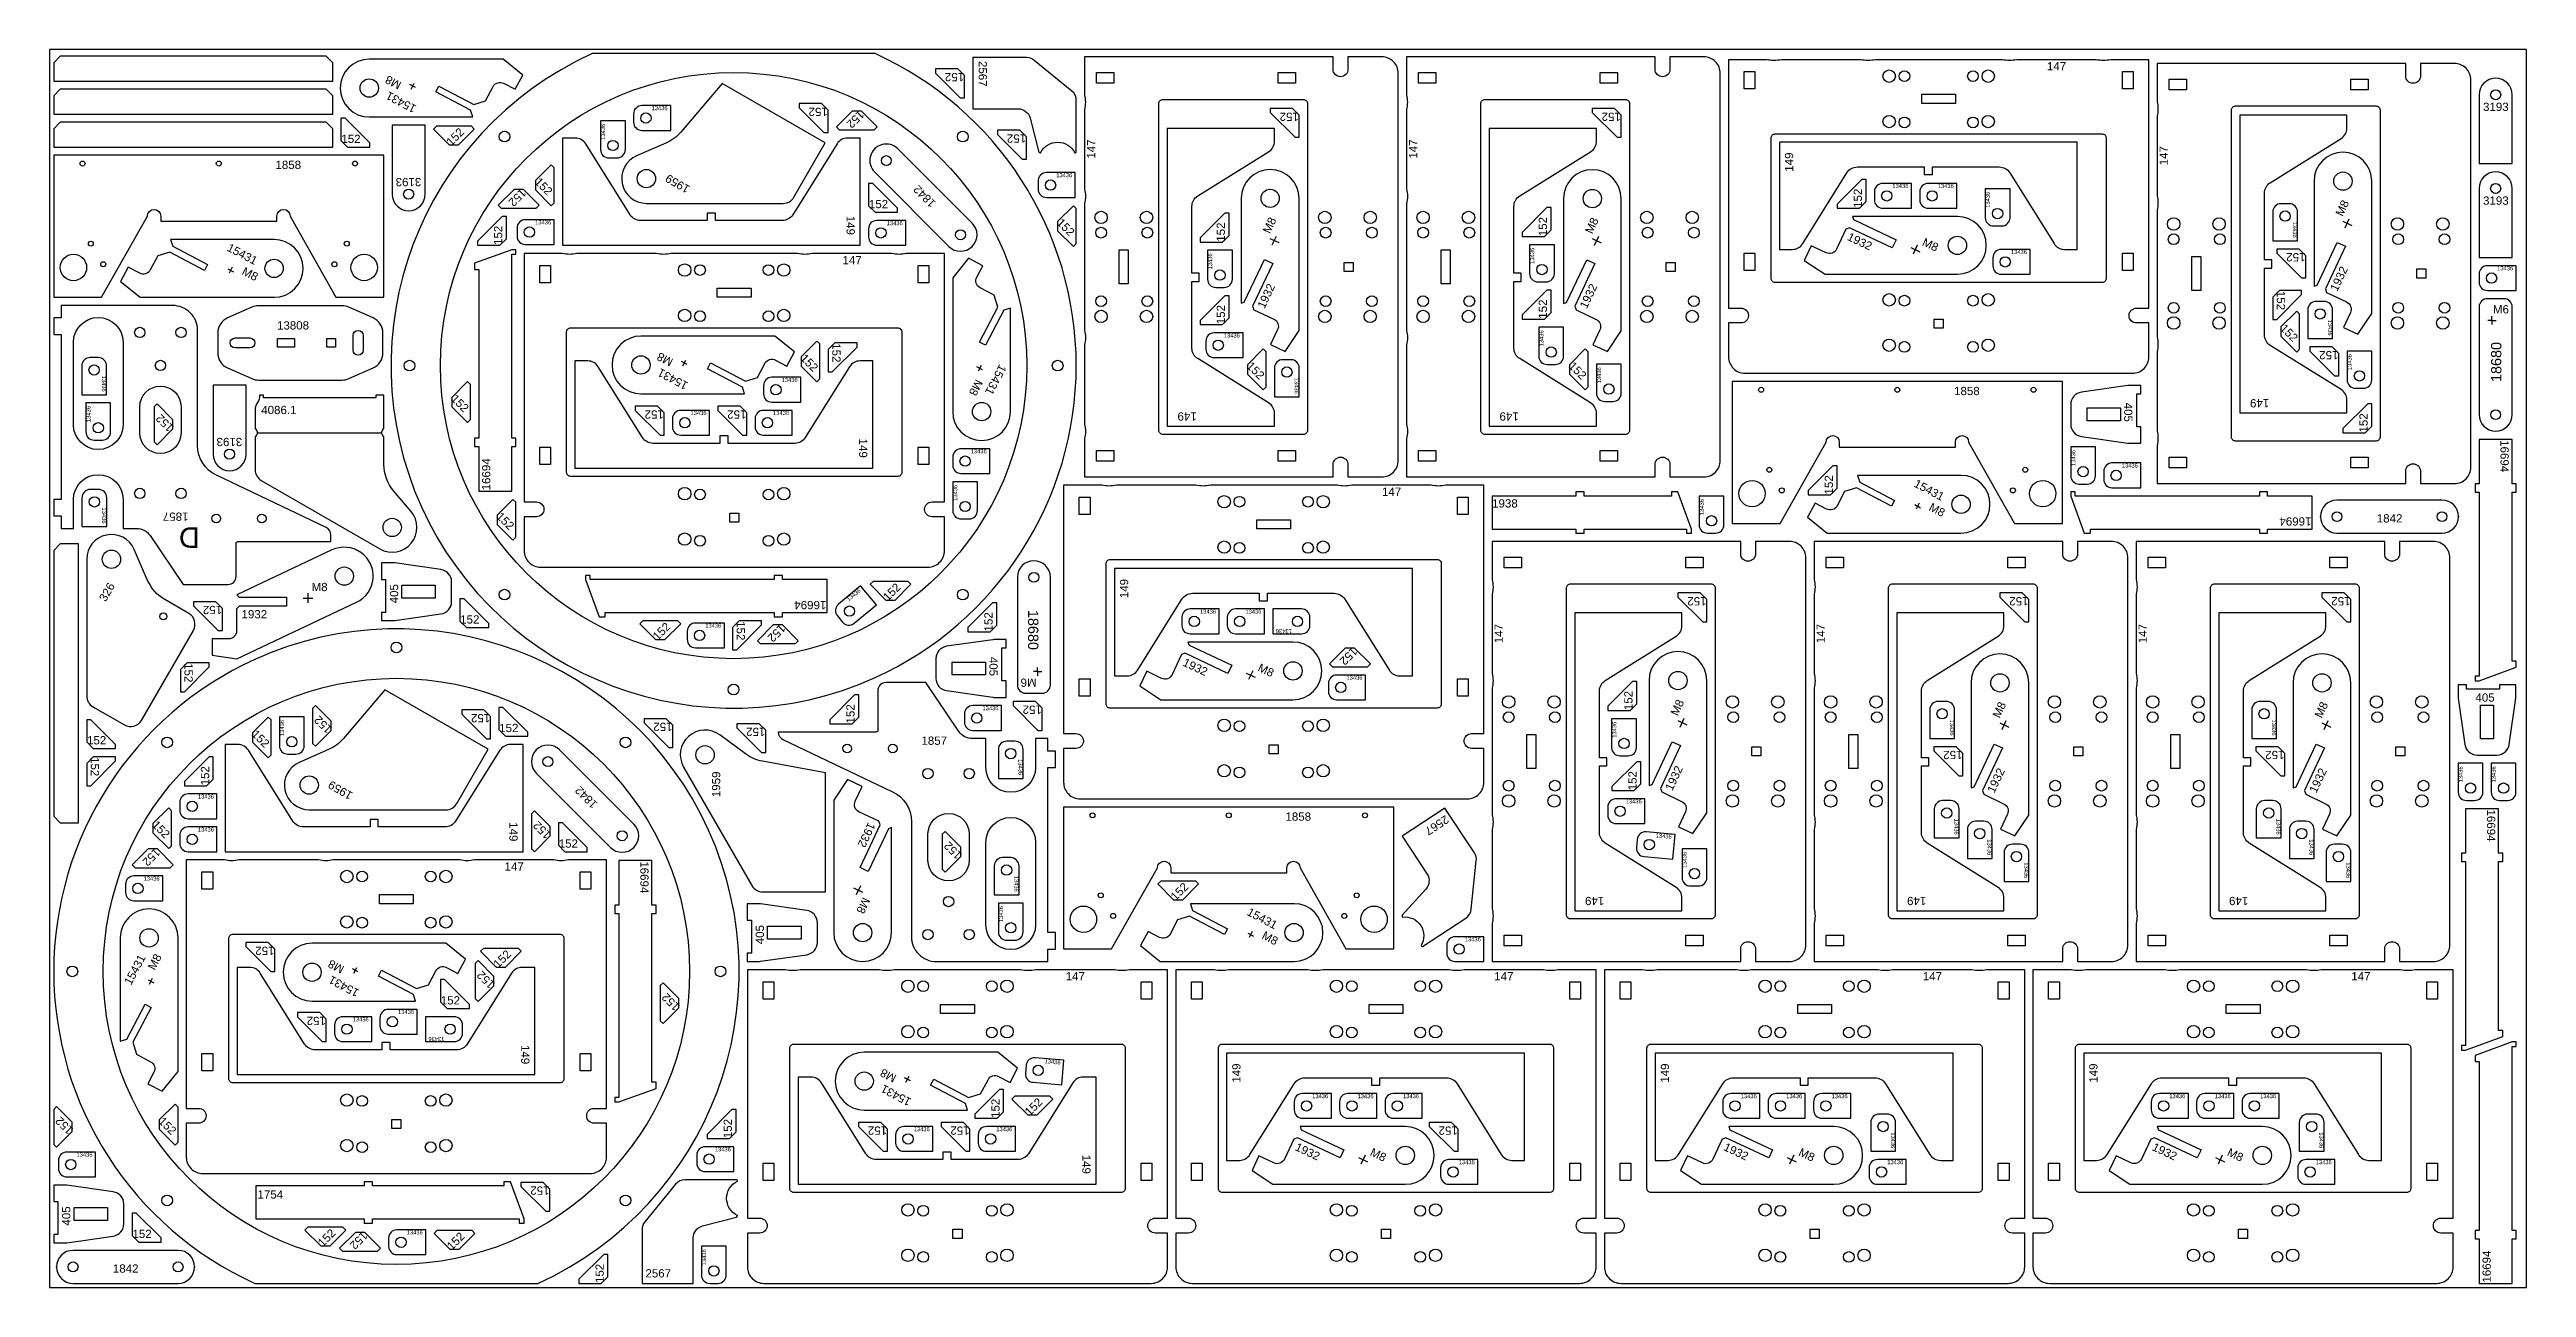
# Model space of a CAD drawing. Header units: millimetres. Extents: x 0 to 3000, y 0 to 1500.
import ezdxf

# ---------------------------------------------------------------- set-up
doc = ezdxf.new("R2010")
doc.units = ezdxf.units.MM
doc.header["$MEASUREMENT"] = 0
for name, color, linetype in [('Gravir', 2, 'Continuous'), ('Gravír', 2, 'Continuous'), ('Jel', 2, 'Continuous')]:
    doc.layers.add(name, color=color, linetype=linetype)
doc.layers.add('Sheet', color=18, linetype='Continuous', true_color=0x000000)
doc.styles.add('arial.ttf', font='txt', dxfattribs={"height": 0.2})

msp = doc.modelspace()

# ---------------------------------------------------------------- texts
at = {"color": 2, "char_height": 10, "attachment_point": 7, "style": 'arial.ttf'}
for s, insert, rotation in [('M8', (1478.1, 1276.1), 64.753), ('M8', (1868.4, 1275.8), 64.753), ('M8', (2777.4, 1296.9), 64.753), ('1932', (2176.3, 1269.5), 334.753), ('M8', (2267.2, 1263), 334.753), ('1932', (2770.9, 1206), 64.753), ('1932', (1471.6, 1185.2), 64.753), ('1932', (1861.9, 1185), 64.753), ('1932', (1371.5, 753.8), 334.753), ('M8', (1462.4, 747.4), 334.753), ('M8', (1972, 691.8), 64.753), ('M8', (2362, 689), 64.753), ('M8', (2752, 689), 64.753), ('1932', (1965.5, 600.9), 64.753), ('1932', (2355.5, 598.1), 64.753), ('1932', (2745.5, 598.1), 64.753), ('1932', (991.6, 564.5), 244.753), ('M8', (985.1, 473.6), 244.753), ('1932', (1507.5, 166.7), 334.753), ('M8', (1598.4, 160.3), 334.753), ('1932', (2026.5, 166.7), 334.753), ('M8', (2117.4, 160.3), 334.753), ('1932', (2545.6, 166.7), 334.753), ('M8', (2636.5, 160.3), 334.753)]:
    msp.add_mtext(s, dxfattribs=dict(at, insert=insert, rotation=rotation))
for s, insert in [('M8', (317.4, 843.6)), ('1932', (232.5, 810.6))]:
    msp.add_mtext(s, dxfattribs=dict(at, insert=insert))
at = {"layer": 'Gravir', "color": 2, "insert": (256.4, 1058.1), "char_height": 10, "attachment_point": 7, "style": 'arial.ttf'}
msp.add_mtext('4086.1', dxfattribs=at)
at = {"layer": 'Gravír', "color": 2, "attachment_point": 7, "style": 'arial.ttf'}
for s, insert, char_height, rotation in [('152', (1107.7, 1471.7), 10, 180), ('2567', (1125.2, 1486.1), 10, 270), ('M8', (427.2, 1460.1), 10, 152.2817), ('15431', (445.3, 1431.6), 10, 152.2817), ('152', (942.6, 1429.6), 10, 180), ('152', (980.8, 1427.3), 10, 225), ('152', (1513.2, 1423.7), 10, 180), ('152', (1903.2, 1423.7), 10, 180), ('152', (486.6, 1382.4), 10, 45), ('13436', (673, 1390.6), 5, 90), ('152', (1182.8, 1397.3), 10, 180), ('147', (1266.6, 1367.7), 10, 90), ('147', (1656.6, 1367.7), 10, 90), ('147', (2565.6, 1359.6), 10, 90), ('149', (2112, 1351.9), 10, 90), ('3193', (450.3, 1344.5), 10, 180), ('152', (571.4, 1332.4), 10, 225), ('152', (586.6, 1338.7), 10, 315), ('1959', (776.6, 1334), 10, 150), ('1842', (1074.4, 1314.7), 10, 135), ('152', (2195.3, 1308.1), 10, 90), ('13436', (2350.1, 1308.1), 5, 90), ('149', (965.2, 1298.6), 10, 270), ('152', (1219, 1289.2), 10, 315), ('152', (1813.8, 1273.8), 10, 90), ('13436', (2717, 1291.3), 5, 270), ('15431', (213.9, 1256.6), 10, 332.2817), ('152', (548.4, 1263.2), 10, 90), ('152', (1423.8, 1267.1), 10, 90), ('M8', (232, 1228), 10, 332.2817), ('13436', (1408.3, 1233.6), 5, 90), ('13436', (1798.3, 1240.3), 5, 90), ('152', (2732.3, 1253.4), 10, 180), ('152', (2697.5, 1207.6), 10, 270), ('152', (1423.8, 1167.1), 10, 90), ('152', (1813.8, 1173.8), 10, 90), ('13436', (2759.6, 1172.8), 5, 270), ('152', (947.9, 1144.1), 10, 270), ('13436', (1809.5, 1140.3), 5, 90), ('152', (2700.6, 1161.3), 10, 315), ('18680', (2969.8, 1097.1), 12.5, 90), ('M8', (756.3, 1124.6), 10, 152.2817), ('15431', (774.4, 1096.1), 10, 152.2817), ('152', (908.4, 1125.1), 10, 315), ('15431', (1150.6, 1119.4), 10, 242.2817), ('152', (1449, 1115.6), 10, 315), ('152', (1839, 1115.6), 10, 315), ('13436', (1879.3, 1095.5), 5, 90), ('152', (2772.3, 1134.8), 10, 180), ('13436', (2788.3, 1111.5), 5, 90), ('13436', (63.3, 1104.8), 5, 270), ('152', (485.2, 1076), 10, 315), ('M8', (1122, 1101.2), 10, 242.2817), ('13436', (1507.9, 1102.3), 5, 270), ('13436', (49.7, 1048.6), 5, 90), ('152', (151.3, 1042.7), 10, 135), ('152', (744.1, 1062.9), 10, 180), ('152', (844.1, 1062.9), 10, 180), ('149', (1389.5, 1060.5), 10, 180), ('149', (1779.5, 1060.5), 10, 180), ('405', (2512.6, 1072.1), 10, 270), ('149', (2688.5, 1076.5), 10, 180), ('152', (2807.8, 1035.9), 10, 90), ('3193', (233.4, 1029.6), 10, 180), ('149', (980.3, 1028.6), 10, 270), ('16694', (2968.4, 1026.7), 10, 270), ('16694', (534, 965.8), 10, 90), ('13436', (2453.7, 995.4), 5, 90), ('13436', (1099.5, 953.1), 5, 90), ('152', (2160.2, 960.9), 10, 90), ('15431', (2257, 970.8), 10, 332.2817), ('13436', (63.6, 945.1), 5, 270), ('1857', (168.3, 939.1), 10, 180), ('152', (540.2, 933.3), 10, 315), ('13436', (2003.7, 935.9), 5, 90), ('M8', (2275.2, 942.2), 10, 332.2817), ('16694', (2739.6, 933.3), 10, 180), ('D', (182, 921.1), 25, 180), ('326', (68.1, 830), 10, 60), ('405', (422.4, 828.9), 10, 90), ('13436', (968.1, 831.1), 5, 40), ('152', (1015.4, 830.9), 10, 45), ('149', (1306.6, 835.2), 10, 90), ('152', (209, 826), 10, 180), ('16694', (940.9, 832), 10, 180), ('152', (1142.4, 794.9), 10, 90), ('18680', (1185, 821), 12.5, 270), ('152', (2006.9, 836.6), 10, 180), ('152', (2396.9, 836.6), 10, 180), ('152', (2786.9, 836.6), 10, 180), ('152', (736.6, 783.2), 10, 45), ('152', (832.1, 807.4), 10, 270), ('152', (885.3, 804.7), 10, 225), ('13436', (1504.6, 797.8), 5, 180), ('147', (1760.2, 780.6), 10, 90), ('147', (2150.2, 780.6), 10, 90), ('147', (2540.2, 780.6), 10, 90), ('152', (163.3, 756.5), 10, 270), ('405', (1138.2, 764.1), 10, 270), ('152', (1578.1, 776.7), 10, 225), ('M6', (1195.5, 738), 10, 180), ('152', (1917.4, 699.6), 10, 90), ('152', (343, 677.3), 10, 135), ('152', (533.8, 695), 10, 180), ('152', (975.2, 683.4), 10, 90), ('152', (1201.9, 705.2), 10, 180), ('152', (243.8, 669.6), 10, 315), ('13436', (284.1, 668.2), 5, 90), ('152', (754.6, 684.4), 10, 180), ('152', (867, 678.3), 10, 180), ('13436', (1897.7, 666.1), 5, 90), ('13436', (2301.6, 688.2), 5, 270), ('13436', (2691.6, 688.2), 5, 270), ('152', (49.8, 642.7), 10, 270), ('152', (193.5, 608.4), 10, 90), ('13436', (1173.5, 640.1), 5, 270), ('152', (2316.9, 650.3), 10, 180), ('152', (2706.9, 650.3), 10, 180), ('13436', (2922.9, 612), 5, 90), ('13436', (2962.9, 612), 5, 90), ('1959', (368.2, 599.2), 10, 150), ('1842', (664.6, 586.5), 10, 135), ('1959', (812.5, 594.1), 10, 90), ('152', (1922.4, 602.4), 10, 90), ('2567', (1690.6, 572.8), 10, 213.2095), ('16694', (2952.1, 579.2), 10, 270), ('152', (123.2, 559.6), 10, 315), ('149', (556.8, 563.8), 10, 270), ('152', (608.2, 549.6), 10, 135), ('152', (1105.9, 524.8), 10, 135), ('13436', (1945.2, 545.3), 5, 355), ('13436', (2307.1, 568.1), 5, 270), ('13436', (2347.1, 543.1), 5, 270), ('13436', (2697.1, 568.1), 5, 270), ('13436', (2737.1, 543.1), 5, 270), ('152', (128.1, 533.2), 10, 225), ('16694', (715.4, 516.4), 10, 270), ('13436', (1982.9, 508.4), 5, 90), ('13436', (2391.6, 515.2), 5, 270), ('13436', (2781.6, 515.2), 5, 270), ('13436', (1168.5, 499), 5, 270), ('152', (1363.9, 467.9), 10, 45), ('13436', (1154.9, 442.7), 5, 90), ('15431', (1449.2, 451.7), 10, 332.2817), ('149', (1883.1, 473.4), 10, 180), ('149', (2273.1, 473.4), 10, 180), ('149', (2663.1, 473.4), 10, 180), ('405', (865.4, 415.9), 10, 90), ('M8', (1467.3, 423.2), 10, 332.2817), ('15431', (98.8, 365.5), 10, 62.2817), ('M8', (127.4, 383.6), 10, 62.2817), ('152', (272.5, 413.1), 10, 180), ('M8', (357.9, 388.8), 10, 152.2817), ('152', (543.6, 386.3), 10, 45), ('15431', (376, 360.3), 10, 152.2817), ('152', (540.2, 368.1), 10, 135), ('152', (764.2, 341.3), 10, 135), ('152', (334.8, 328.1), 10, 180), ('13436', (478.3, 303.6), 5, 180), ('149', (571.1, 293.8), 10, 270), ('13436', (1205, 271.7), 5, 355), ('149', (1442.6, 248.1), 10, 90), ('149', (1961.6, 248.1), 10, 90), ('149', (2480.6, 248.1), 10, 90), ('M8', (1026.7, 256.8), 10, 152.2817), ('15431', (1044.8, 228.3), 10, 152.2817), ('152', (1150.8, 205.4), 10, 90), ('152', (1187.2, 207.1), 10, 45), ('152', (29.6, 191.5), 10, 135), ('152', (131, 200.5), 10, 315), ('152', (826.6, 180.9), 10, 90), ('152', (1014.4, 195.2), 10, 180), ('152', (1114.4, 195.2), 10, 180), ('152', (1705.7, 195.2), 10, 180), ('13436', (2230.1, 188.1), 5, 270), ('13436', (2749.2, 188.1), 5, 270), ('149', (1250.7, 160.9), 10, 270), ('152', (605.6, 122.5), 10, 180), ('405', (25.4, 75), 10, 90), ('152', (331, 48.4), 10, 45), ('152', (379.2, 68.8), 10, 225), ('152', (487.3, 44.4), 10, 45), ('13436', (795.3, 26.9), 5, 90), ('16694', (2956.9, 5.9), 10, 90), ('152', (671.4, 5.4), 10, 90)]:
    msp.add_mtext(s, dxfattribs=dict(at, insert=insert, char_height=char_height, rotation=rotation))
for s, insert, char_height in [('147', (2419.2, 1474.8), 10), ('13436', (729.2, 1426.4), 5), ('3193', (2947.4, 1425.4), 10), ('152', (353.4, 1386.6), 10), ('13436', (1219.3, 1345.2), 5), ('13436', (2232, 1332.1), 5), ('13436', (2287, 1332.1), 5), ('3193', (2947.4, 1311.8), 10), ('13436', (588.1, 1288.1), 5), ('152', (992.4, 1307.6), 10), ('13436', (1013.9, 1287.1), 5), ('147', (960.4, 1239.8), 10), ('13436', (2375.6, 1252.1), 5), ('13436', (2964.5, 1232.4), 5), ('13808', (275.5, 1160.6), 10), ('M6', (2959.4, 1180.1), 10), ('13436', (1422.3, 1151), 5), ('13436', (886.7, 1097.1), 5), ('13436', (776.3, 1057.1), 5), ('13436', (876.3, 1057.1), 5), ('13436', (1115.7, 1010.6), 5), ('13436', (2509.9, 993.4), 5), ('147', (1613.8, 959.2), 10), ('1938', (1747.2, 944.9), 10), ('1842', (2818.7, 926.8), 10), ('152', (497.4, 804.3), 10), ('13436', (1393.4, 816.4), 5), ('13436', (1448.4, 816.4), 5), ('13436', (794.2, 799.4), 5), ('13436', (1570.8, 736.4), 5), ('13436', (1129.9, 699.4), 5), ('405', (2938.2, 709.7), 10), ('152', (45.4, 657.9), 10), ('152', (544.6, 672.8), 10), ('1857', (1056, 657.4), 10), ('13436', (179.7, 592.3), 5), ('13436', (1909.1, 586.4), 5), ('13436', (179.7, 552.3), 5), ('152', (616.7, 532.8), 10), ('147', (551.1, 505), 10), ('13436', (113.9, 492.9), 5), ('13436', (1714.1, 419.3), 5), ('147', (1230.7, 372.1), 10), ('147', (1749.8, 372.1), 10), ('147', (2268.8, 372.1), 10), ('147', (2787.8, 372.1), 10), ('13436', (422.1, 331.3), 5), ('152', (473.9, 342.8), 10), ('13436', (367.1, 322.3), 5), ('13436', (1529.3, 229.3), 5), ('13436', (1584.3, 229.3), 5), ('13436', (1639.3, 229.3), 5), ('13436', (2048.4, 229.3), 5), ('13436', (2103.4, 229.3), 5), ('13436', (2158.4, 229.3), 5), ('13436', (2567.4, 229.3), 5), ('13436', (2622.4, 229.3), 5), ('13436', (2677.4, 229.3), 5), ('13436', (1046.7, 189.3), 5), ('13436', (1146.7, 189.3), 5), ('13436', (32.6, 158.4), 5), ('13436', (805.8, 164.8), 5), ('13436', (1706.8, 149.3), 5), ('13436', (2225.8, 149.3), 5), ('13436', (2744.8, 149.3), 5), ('1754', (251.9, 107.6), 10), ('152', (100.4, 59.8), 10), ('13436', (432.6, 64.2), 5), ('1842', (76.7, 17.8), 10), ('2567', (721.7, 12), 10)]:
    msp.add_mtext(s, dxfattribs=dict(at, insert=insert, char_height=char_height))
at = {"layer": 'Jel', "color": 2, "char_height": 10, "attachment_point": 7, "style": 'arial.ttf'}
for insert in [(273.6, 1355.1), (2306.7, 1081.1), (1496.9, 565.4)]:
    msp.add_mtext('1858', dxfattribs=dict(at, insert=insert))

# ---------------------------------------------------------------- linework, layer by layer
at = {"color": 7}
for points in [[(13, 1491.8), (5, 1483.8), (5, 1461.8), (343, 1461.8), (343, 1483.8), (335, 1491.8)], [(1108.1, 1468.5), (1100.1, 1476.5), (1073.1, 1476.5), (1073.1, 1471.5), (1103.1, 1441.5), (1108.1, 1441.5)], [(1289.1, 1459.1), (1268.1, 1459.1), (1268.1, 1472.1), (1289.1, 1472.1)], [(1509.1, 1459.1), (1488.1, 1459.1), (1488.1, 1472.1), (1509.1, 1472.1)], [(1679.1, 1459.1), (1658.1, 1459.1), (1658.1, 1472.1), (1679.1, 1472.1)], [(1899.1, 1459.1), (1878.1, 1459.1), (1878.1, 1472.1), (1899.1, 1472.1)], [(2052.6, 1452.2), (2052.6, 1473.2), (2065.6, 1473.2), (2065.6, 1452.2)], [(2510.7, 1452.2), (2510.7, 1473.2), (2523.7, 1473.2), (2523.7, 1452.2)], [(13, 1451.8), (5, 1443.8), (5, 1421.8), (343, 1421.8), (343, 1443.8), (335, 1451.8)], [(2267.6, 1434.7), (2267.6, 1445.7), (2308.6, 1445.7), (2308.6, 1434.7)], [(2588.2, 1451.1), (2567.2, 1451.1), (2567.2, 1464.1), (2588.2, 1464.1)], [(2808.2, 1451.1), (2787.2, 1451.1), (2787.2, 1464.1), (2808.2, 1464.1)], [(13, 1411.8), (5, 1403.8), (5, 1381.8), (343, 1381.8), (343, 1403.8), (335, 1411.8)], [(353, 1389.8), (361, 1381.8), (388, 1381.8), (388, 1386.8), (358, 1416.8), (353, 1416.8)], [(943, 1426.4), (935, 1434.4), (908, 1434.4), (908, 1429.4), (938, 1399.4), (943, 1399.4)], [(983.4, 1425.3), (972, 1425.3), (953, 1406.3), (956.5, 1402.7), (998.9, 1402.7), (1002.4, 1406.3)], [(1513.6, 1420.6), (1505.6, 1428.6), (1478.6, 1428.6), (1478.6, 1423.6), (1508.6, 1393.6), (1513.6, 1393.6)], [(1903.6, 1420.6), (1895.6, 1428.6), (1868.6, 1428.6), (1868.6, 1423.6), (1898.6, 1393.6), (1903.6, 1393.6)], [(484.1, 1384.4), (495.4, 1384.4), (514.5, 1403.5), (511, 1407), (468.5, 1407), (465, 1403.5)], [(1183.2, 1394.2), (1175.2, 1402.2), (1148.2, 1402.2), (1148.2, 1397.2), (1178.2, 1367.2), (1183.2, 1367.2)], [(588.6, 1341.2), (588.6, 1329.9), (607.7, 1310.8), (611.2, 1314.3), (611.2, 1356.7), (607.7, 1360.3)], [(573.9, 1330.4), (562.6, 1330.4), (543.5, 1311.4), (547, 1307.8), (589.4, 1307.8), (593, 1311.4)], [(992, 1310.8), (1000, 1302.8), (1027, 1302.8), (1027, 1307.8), (997, 1337.8), (992, 1337.8)], [(2192.2, 1307.7), (2200.2, 1315.7), (2200.2, 1342.7), (2195.2, 1342.7), (2165.2, 1312.7), (2165.2, 1307.7)], [(545.3, 1262.8), (553.3, 1270.8), (553.3, 1297.8), (548.3, 1297.8), (518.3, 1267.8), (518.3, 1262.8)], [(1221, 1291.7), (1221, 1280.4), (1240.1, 1261.3), (1243.6, 1264.9), (1243.6, 1307.3), (1240.1, 1310.8)], [(1420.6, 1266.7), (1428.6, 1274.7), (1428.6, 1301.7), (1423.6, 1301.7), (1393.6, 1271.7), (1393.6, 1266.7)], [(1810.6, 1273.4), (1818.6, 1281.4), (1818.6, 1308.4), (1813.6, 1308.4), (1783.6, 1278.4), (1783.6, 1273.4)], [(559.8, 964.9), (559.8, 1018.9), (564.8, 1018.9), (564.8, 1028.9), (559.8, 1028.9), (559.8, 1251.9), (564.8, 1251.9), (564.8, 1257.4), (559.8, 1257.4), (514.8, 1241), (514.8, 1233.6), (519.8, 1233.6), (519.8, 1028.9), (514.8, 1028.9), (514.8, 1018.9), (519.8, 1018.9), (519.8, 964.9)], [(593.8, 1217.3), (593.8, 1238.3), (606.8, 1238.3), (606.8, 1217.3)], [(1051.9, 1217.3), (1051.9, 1238.3), (1064.9, 1238.3), (1064.9, 1217.3)], [(1306.6, 1216.1), (1295.6, 1216.1), (1295.6, 1257.1), (1306.6, 1257.1)], [(1579.1, 1231.1), (1568.1, 1231.1), (1568.1, 1242.1), (1579.1, 1242.1)], [(1696.6, 1216.1), (1685.6, 1216.1), (1685.6, 1257.1), (1696.6, 1257.1)], [(1969.1, 1231.1), (1958.1, 1231.1), (1958.1, 1242.1), (1969.1, 1242.1)], [(2052.6, 1232.2), (2052.6, 1253.2), (2065.6, 1253.2), (2065.6, 1232.2)], [(2510.7, 1232.2), (2510.7, 1253.2), (2523.7, 1253.2), (2523.7, 1232.2)], [(2605.7, 1208.1), (2594.7, 1208.1), (2594.7, 1249.1), (2605.7, 1249.1)], [(2732.7, 1250.2), (2724.7, 1258.2), (2697.7, 1258.2), (2697.7, 1253.2), (2727.7, 1223.2), (2732.7, 1223.2)], [(2878.2, 1223.1), (2867.2, 1223.1), (2867.2, 1234.1), (2878.2, 1234.1)], [(808.8, 1199.8), (808.8, 1210.8), (849.8, 1210.8), (849.8, 1199.8)], [(1420.6, 1166.7), (1428.6, 1174.7), (1428.6, 1201.7), (1423.6, 1201.7), (1393.6, 1171.7), (1393.6, 1166.7)], [(1810.6, 1173.4), (1818.6, 1181.4), (1818.6, 1208.4), (1813.6, 1208.4), (1783.6, 1178.4), (1783.6, 1173.4)], [(2700.7, 1208), (2692.7, 1200), (2692.7, 1173), (2697.7, 1173), (2727.7, 1203), (2727.7, 1208)], [(2282.6, 1162.2), (2282.6, 1173.2), (2293.6, 1173.2), (2293.6, 1162.2)], [(2702.6, 1163.8), (2702.6, 1152.5), (2721.7, 1133.4), (2725.2, 1136.9), (2725.2, 1179.3), (2721.7, 1182.9)], [(276, 1139.3), (276, 1149.8), (296.5, 1149.8), (296.5, 1139.3)], [(336, 1139.3), (336, 1149.8), (346.5, 1149.8), (346.5, 1139.3)], [(910.4, 1127.6), (910.4, 1116.3), (929.5, 1097.2), (933, 1100.8), (933, 1143.2), (929.5, 1146.7)], [(951, 1144.5), (943, 1136.5), (943, 1109.5), (948, 1109.5), (978, 1139.5), (978, 1144.5)], [(1451, 1118.1), (1451, 1106.8), (1470.1, 1087.7), (1473.6, 1091.3), (1473.6, 1133.7), (1470.1, 1137.2)], [(1841, 1118.1), (1841, 1106.8), (1860.1, 1087.7), (1863.6, 1091.3), (1863.6, 1133.7), (1860.1, 1137.2)], [(2772.7, 1131.7), (2764.7, 1139.7), (2737.7, 1139.7), (2737.7, 1134.7), (2767.7, 1104.7), (2772.7, 1104.7)], [(487.2, 1078.5), (487.2, 1067.2), (506.3, 1048.1), (509.8, 1051.7), (509.8, 1094.1), (506.3, 1097.6)], [(149.3, 1040.2), (149.3, 1051.5), (130.2, 1070.6), (126.7, 1067), (126.7, 1024.6), (130.2, 1021.1)], [(744.5, 1059.8), (736.5, 1067.8), (709.5, 1067.8), (709.5, 1062.8), (739.5, 1032.8), (744.5, 1032.8)], [(844.5, 1059.8), (836.5, 1067.8), (809.5, 1067.8), (809.5, 1062.8), (839.5, 1032.8), (844.5, 1032.8)], [(2467.8, 1065.8), (2508.3, 1065.8), (2508.3, 1050.2), (2467.8, 1050.2)], [(2804.7, 1035.6), (2812.7, 1043.6), (2812.7, 1070.6), (2807.7, 1070.6), (2777.7, 1040.6), (2777.7, 1035.6)], [(2942.7, 1027.6), (2942.7, 973.6), (2937.7, 973.6), (2937.7, 963.6), (2942.7, 963.6), (2942.7, 740.6), (2937.7, 740.6), (2937.7, 735.1), (2942.7, 735.1), (2987.7, 751.5), (2987.7, 758.9), (2982.7, 758.9), (2982.7, 963.6), (2987.7, 963.6), (2987.7, 973.6), (2982.7, 973.6), (2982.7, 1027.6)], [(593.8, 997.3), (593.8, 1018.3), (606.8, 1018.3), (606.8, 997.3)], [(1051.9, 997.3), (1051.9, 1018.3), (1064.9, 1018.3), (1064.9, 997.3)], [(1289.1, 1001.1), (1268.1, 1001.1), (1268.1, 1014.1), (1289.1, 1014.1)], [(1509.1, 1001.1), (1488.1, 1001.1), (1488.1, 1014.1), (1509.1, 1014.1)], [(1679.1, 1001.1), (1658.1, 1001.1), (1658.1, 1014.1), (1679.1, 1014.1)], [(1899.1, 1001.1), (1878.1, 1001.1), (1878.1, 1014.1), (1899.1, 1014.1)], [(2157, 960.5), (2165, 968.5), (2165, 995.5), (2160, 995.5), (2130, 965.5), (2130, 960.5)], [(2588.2, 993), (2567.2, 993), (2567.2, 1006), (2588.2, 1006)], [(2808.2, 993), (2787.2, 993), (2787.2, 1006), (2808.2, 1006)], [(1747.3, 919), (1848.8, 919), (1848.8, 914), (1858.8, 914), (1858.8, 919), (1982.7, 919), (1982.7, 914), (1988.7, 914), (1988.7, 919), (1972.3, 964), (1964.3, 964), (1964.3, 959), (1858.8, 959), (1858.8, 964), (1848.8, 964), (1848.8, 959), (1747.3, 959)], [(2740.5, 959), (2686.5, 959), (2686.5, 964), (2676.5, 964), (2676.5, 959), (2453.5, 959), (2453.5, 964), (2448, 964), (2448, 959), (2464.4, 914), (2471.8, 914), (2471.8, 919), (2676.5, 919), (2676.5, 914), (2686.5, 914), (2686.5, 919), (2740.5, 919)], [(542.2, 935.8), (542.2, 924.5), (561.3, 905.4), (564.8, 909), (564.8, 951.4), (561.3, 954.9)], [(823.8, 927.3), (823.8, 938.3), (834.8, 938.3), (834.8, 927.3)], [(1247.2, 936.6), (1247.2, 957.6), (1260.2, 957.6), (1260.2, 936.6)], [(1462.2, 919.1), (1462.2, 930.1), (1503.2, 930.1), (1503.2, 919.1)], [(1705.3, 936.6), (1705.3, 957.6), (1718.3, 957.6), (1718.3, 936.6)], [(5, 571), (13, 563), (35, 563), (35, 901), (13, 901), (5, 893)], [(1782.8, 872), (1761.8, 872), (1761.8, 885), (1782.8, 885)], [(2002.8, 872), (1981.8, 872), (1981.8, 885), (2002.8, 885)], [(2172.8, 872), (2151.8, 872), (2151.8, 885), (2172.8, 885)], [(2392.8, 872), (2371.8, 872), (2371.8, 885), (2392.8, 885)], [(2562.8, 872), (2541.8, 872), (2541.8, 885), (2562.8, 885)], [(2782.8, 872), (2761.8, 872), (2761.8, 885), (2782.8, 885)], [(467.2, 835.3), (426.7, 835.3), (426.7, 850.8), (467.2, 850.8)], [(941.8, 857.8), (887.8, 857.8), (887.8, 862.8), (877.8, 862.8), (877.8, 857.8), (654.8, 857.8), (654.8, 862.8), (649.3, 862.8), (649.3, 857.8), (665.7, 812.8), (673.1, 812.8), (673.1, 817.8), (877.8, 817.8), (877.8, 812.8), (887.8, 812.8), (887.8, 817.8), (941.8, 817.8)], [(1012.9, 832.9), (1024.2, 832.9), (1043.3, 852), (1039.8, 855.5), (997.4, 855.5), (993.8, 852)], [(2007.3, 833.5), (1999.3, 841.5), (1972.3, 841.5), (1972.3, 836.5), (2002.3, 806.5), (2007.3, 806.5)], [(2397.3, 833.5), (2389.3, 841.5), (2362.3, 841.5), (2362.3, 836.5), (2392.3, 806.5), (2397.3, 806.5)], [(2787.3, 833.5), (2779.3, 841.5), (2752.3, 841.5), (2752.3, 836.5), (2782.3, 806.5), (2787.3, 806.5)], [(209.4, 822.9), (201.4, 830.9), (174.4, 830.9), (174.4, 825.9), (204.4, 795.9), (209.4, 795.9)], [(497, 807.5), (505, 799.5), (532, 799.5), (532, 804.5), (502, 834.5), (497, 834.5)], [(1139.2, 794.5), (1147.2, 802.5), (1147.2, 829.5), (1142.2, 829.5), (1112.2, 799.5), (1112.2, 794.5)], [(734.1, 785.1), (745.4, 785.1), (764.5, 804.2), (761, 807.8), (718.6, 807.8), (715, 804.2)], [(835.3, 807.8), (827.3, 799.8), (827.3, 772.8), (832.3, 772.8), (862.3, 802.8), (862.3, 807.8)], [(887.8, 802.8), (876.5, 802.8), (857.4, 783.7), (860.9, 780.1), (903.3, 780.1), (906.9, 783.7)], [(166.5, 756.9), (158.5, 748.9), (158.5, 721.9), (163.5, 721.9), (193.5, 751.9), (193.5, 756.9)], [(1093.3, 757.8), (1133.8, 757.8), (1133.8, 742.3), (1093.3, 742.3)], [(1580.7, 774.7), (1569.3, 774.7), (1550.3, 755.6), (1553.8, 752.1), (1596.2, 752.1), (1599.8, 755.6)], [(1247.2, 716.6), (1247.2, 737.6), (1260.2, 737.6), (1260.2, 716.6)], [(1705.3, 716.6), (1705.3, 737.6), (1718.3, 737.6), (1718.3, 716.6)], [(1914.3, 699.2), (1922.3, 707.2), (1922.3, 734.2), (1917.3, 734.2), (1887.3, 704.2), (1887.3, 699.2)], [(245.8, 672.1), (245.8, 660.8), (264.9, 641.7), (268.4, 645.2), (268.4, 687.7), (264.9, 691.2)], [(341.1, 674.7), (341.1, 686.1), (322, 705.2), (318.4, 701.6), (318.4, 659.2), (322, 655.7)], [(534.2, 691.8), (526.2, 699.8), (499.2, 699.8), (499.2, 694.8), (529.2, 664.8), (534.2, 664.8)], [(544.2, 675.9), (552.2, 667.9), (579.2, 667.9), (579.2, 672.9), (549.2, 702.9), (544.2, 702.9)], [(972, 683), (980, 691), (980, 718), (975, 718), (945, 688), (945, 683)], [(1202.2, 702), (1194.2, 710), (1167.2, 710), (1167.2, 705), (1197.2, 675), (1202.2, 675)], [(2944.5, 664.9), (2944.5, 705.4), (2960, 705.4), (2960, 664.9)], [(45, 661), (53, 653), (80, 653), (80, 658), (50, 688), (45, 688)], [(755, 681.2), (747, 689.2), (720, 689.2), (720, 684.2), (750, 654.2), (755, 654.2)], [(867.4, 675.1), (859.4, 683.1), (832.4, 683.1), (832.4, 678.1), (862.4, 648.1), (867.4, 648.1)], [(1800.3, 629), (1789.3, 629), (1789.3, 670), (1800.3, 670)], [(2190.3, 629), (2179.3, 629), (2179.3, 670), (2190.3, 670)], [(2580.3, 629), (2569.3, 629), (2569.3, 670), (2580.3, 670)], [(53, 643), (45, 635), (45, 608), (50, 608), (80, 638), (80, 643)], [(190.3, 608), (198.3, 616), (198.3, 643), (193.3, 643), (163.3, 613), (163.3, 608)], [(1477.2, 646.6), (1477.2, 657.6), (1488.2, 657.6), (1488.2, 646.6)], [(1919.3, 602.1), (1927.3, 610.1), (1927.3, 637.1), (1922.3, 637.1), (1892.3, 607.1), (1892.3, 602.1)], [(2072.8, 644), (2061.8, 644), (2061.8, 655), (2072.8, 655)], [(2317.3, 647.1), (2309.3, 655.1), (2282.3, 655.1), (2282.3, 650.1), (2312.3, 620.1), (2317.3, 620.1)], [(2462.8, 644), (2451.8, 644), (2451.8, 655), (2462.8, 655)], [(2707.3, 647.1), (2699.3, 655.1), (2672.3, 655.1), (2672.3, 650.1), (2702.3, 620.1), (2707.3, 620.1)], [(2852.8, 644), (2841.8, 644), (2841.8, 655), (2852.8, 655)], [(125.2, 562.1), (125.2, 550.8), (144.3, 531.7), (147.8, 535.3), (147.8, 577.7), (144.3, 581.2)], [(606.3, 547.1), (606.3, 558.4), (587.2, 577.5), (583.6, 573.9), (583.6, 531.5), (587.2, 528)], [(2926.3, 580.1), (2926.3, 526.1), (2921.3, 526.1), (2921.3, 516.1), (2926.3, 516.1), (2926.3, 293.1), (2921.3, 293.1), (2921.3, 287.6), (2926.3, 287.6), (2971.3, 304), (2971.3, 311.4), (2966.3, 311.4), (2966.3, 516.1), (2971.3, 516.1), (2971.3, 526.1), (2966.3, 526.1), (2966.3, 580.1)], [(616.3, 536), (624.3, 528), (651.3, 528), (651.3, 533), (621.3, 563), (616.3, 563)], [(1103.9, 522.3), (1103.9, 533.6), (1084.8, 552.7), (1081.3, 549.2), (1081.3, 506.8), (1084.8, 503.2)], [(130.6, 531.3), (119.3, 531.3), (100.2, 512.2), (103.7, 508.6), (146.2, 508.6), (149.7, 512.2)], [(689.6, 517.3), (689.6, 463.3), (684.6, 463.3), (684.6, 453.3), (689.6, 453.3), (689.6, 230.3), (684.6, 230.3), (684.6, 224.8), (689.6, 224.8), (734.6, 241.2), (734.6, 248.6), (729.6, 248.6), (729.6, 453.3), (734.6, 453.3), (734.6, 463.3), (729.6, 463.3), (729.6, 517.3)], [(184.6, 482.5), (184.6, 503.5), (197.6, 503.5), (197.6, 482.5)], [(642.6, 482.5), (642.6, 503.5), (655.6, 503.5), (655.6, 482.5)], [(1361.4, 469.9), (1372.7, 469.9), (1391.8, 489), (1388.3, 492.5), (1345.9, 492.5), (1342.3, 489)], [(399.6, 465), (399.6, 476), (440.6, 476), (440.6, 465)], [(910.2, 422.2), (869.7, 422.2), (869.7, 437.8), (910.2, 437.8)], [(1782.8, 414), (1761.8, 414), (1761.8, 427), (1782.8, 427)], [(2002.8, 414), (1981.8, 414), (1981.8, 427), (2002.8, 427)], [(2172.8, 414), (2151.8, 414), (2151.8, 427), (2172.8, 427)], [(2392.8, 414), (2371.8, 414), (2371.8, 427), (2392.8, 427)], [(2562.8, 414), (2541.8, 414), (2541.8, 427), (2562.8, 427)], [(2782.8, 414), (2761.8, 414), (2761.8, 427), (2782.8, 427)], [(272.9, 410), (264.9, 418), (237.9, 418), (237.9, 413), (267.9, 383), (272.9, 383)], [(538.3, 365.5), (538.3, 376.9), (519.2, 396), (515.6, 392.4), (515.6, 350), (519.2, 346.5)], [(541, 388.2), (552.4, 388.2), (571.4, 407.3), (567.9, 410.9), (525.5, 410.9), (522, 407.3)], [(473.5, 346), (481.5, 338), (508.5, 338), (508.5, 343), (478.5, 373), (473.5, 373)], [(762.2, 338.8), (762.2, 350.1), (743.1, 369.2), (739.6, 365.7), (739.6, 323.2), (743.1, 319.7)], [(864.2, 349.5), (864.2, 370.5), (877.2, 370.5), (877.2, 349.5)], [(1322.2, 349.5), (1322.2, 370.5), (1335.2, 370.5), (1335.2, 349.5)], [(1383.2, 349.5), (1383.2, 370.5), (1396.2, 370.5), (1396.2, 349.5)], [(1841.2, 349.5), (1841.2, 370.5), (1854.2, 370.5), (1854.2, 349.5)], [(1902.2, 349.5), (1902.2, 370.5), (1915.2, 370.5), (1915.2, 349.5)], [(2360.3, 349.5), (2360.3, 370.5), (2373.3, 370.5), (2373.3, 349.5)], [(2421.3, 349.5), (2421.3, 370.5), (2434.3, 370.5), (2434.3, 349.5)], [(2879.3, 349.5), (2879.3, 370.5), (2892.3, 370.5), (2892.3, 349.5)], [(335.2, 325), (327.2, 333), (300.2, 333), (300.2, 328), (330.2, 298), (335.2, 298)], [(1079.2, 332), (1079.2, 343), (1120.2, 343), (1120.2, 332)], [(1598.2, 332), (1598.2, 343), (1639.2, 343), (1639.2, 332)], [(2117.3, 332), (2117.3, 343), (2158.3, 343), (2158.3, 332)], [(2636.3, 332), (2636.3, 343), (2677.3, 343), (2677.3, 332)], [(184.6, 262.5), (184.6, 283.5), (197.6, 283.5), (197.6, 262.5)], [(642.6, 262.5), (642.6, 283.5), (655.6, 283.5), (655.6, 262.5)], [(2982.7, 5), (2982.7, 59), (2987.7, 59), (2987.7, 69), (2982.7, 69), (2982.7, 292), (2987.7, 292), (2987.7, 297.5), (2982.7, 297.5), (2937.7, 281.1), (2937.7, 273.7), (2942.7, 273.7), (2942.7, 69), (2937.7, 69), (2937.7, 59), (2942.7, 59), (2942.7, 5)], [(1147.6, 205), (1155.6, 213), (1155.6, 240), (1150.6, 240), (1120.6, 210), (1120.6, 205)], [(27.6, 189), (27.6, 200.3), (8.5, 219.4), (5, 215.8), (5, 173.4), (8.5, 169.9)], [(132.9, 203), (132.9, 191.7), (152, 172.6), (155.6, 176.2), (155.6, 218.6), (152, 222.1)], [(823.5, 180.5), (831.5, 188.5), (831.5, 215.5), (826.5, 215.5), (796.5, 185.5), (796.5, 180.5)], [(1184.7, 209.1), (1196, 209.1), (1215.1, 228.1), (1211.6, 231.7), (1169.1, 231.7), (1165.6, 228.1)], [(414.6, 192.5), (414.6, 203.5), (425.6, 203.5), (425.6, 192.5)], [(1014.8, 192), (1006.8, 200), (979.8, 200), (979.8, 195), (1009.8, 165), (1014.8, 165)], [(1114.8, 192), (1106.8, 200), (1079.8, 200), (1079.8, 195), (1109.8, 165), (1114.8, 165)], [(1706.1, 192), (1698.1, 200), (1671.1, 200), (1671.1, 195), (1701.1, 165), (1706.1, 165)], [(864.2, 129.5), (864.2, 150.5), (877.2, 150.5), (877.2, 129.5)], [(1322.2, 129.5), (1322.2, 150.5), (1335.2, 150.5), (1335.2, 129.5)], [(1383.2, 129.5), (1383.2, 150.5), (1396.2, 150.5), (1396.2, 129.5)], [(1841.2, 129.5), (1841.2, 150.5), (1854.2, 150.5), (1854.2, 129.5)], [(1902.2, 129.5), (1902.2, 150.5), (1915.2, 150.5), (1915.2, 129.5)], [(2360.3, 129.5), (2360.3, 150.5), (2373.3, 150.5), (2373.3, 129.5)], [(2421.3, 129.5), (2421.3, 150.5), (2434.3, 150.5), (2434.3, 129.5)], [(2879.3, 129.5), (2879.3, 150.5), (2892.3, 150.5), (2892.3, 129.5)], [(249.7, 83), (381.2, 83), (381.2, 78), (391.2, 78), (391.2, 83), (568.7, 83), (568.7, 78), (574.7, 78), (574.7, 83), (558.3, 128), (550.3, 128), (550.3, 123), (391.2, 123), (391.2, 128), (381.2, 128), (381.2, 123), (249.7, 123)], [(606, 119.3), (598, 127.3), (571, 127.3), (571, 122.3), (601, 92.3), (606, 92.3)], [(70.2, 81.3), (29.7, 81.3), (29.7, 96.8), (70.2, 96.8)], [(100, 63), (108, 55), (135, 55), (135, 60), (105, 90), (100, 90)], [(328.4, 50.3), (339.8, 50.3), (358.8, 69.4), (355.3, 73), (312.9, 73), (309.3, 69.4)], [(381.7, 66.8), (370.4, 66.8), (351.3, 47.8), (354.8, 44.2), (397.3, 44.2), (400.8, 47.8)], [(484.8, 46.4), (496.1, 46.4), (515.2, 65.5), (511.7, 69), (469.2, 69), (465.7, 65.5)], [(1094.2, 59.5), (1094.2, 70.5), (1105.2, 70.5), (1105.2, 59.5)], [(1613.2, 59.5), (1613.2, 70.5), (1624.2, 70.5), (1624.2, 59.5)], [(2132.3, 59.5), (2132.3, 70.5), (2143.3, 70.5), (2143.3, 59.5)], [(2651.3, 59.5), (2651.3, 70.5), (2662.3, 70.5), (2662.3, 59.5)], [(668.2, 5), (676.2, 13), (676.2, 40), (671.2, 40), (641.2, 10), (641.2, 5)]]:
    msp.add_lwpolyline(points, close=True, dxfattribs=at)
for points in [[(573.1, 1469.1), (549.3, 1488.3), (387.2, 1488.3, 1), (387.2, 1418.3), (512.5, 1418.3), (510, 1426.4), (467.7, 1448.6), (471.4, 1455.7), (513.7, 1433.5), (528.2, 1438), (537.2, 1455.1, -0.414214), (550, 1459.1), (564, 1451.8)], [(999.8, 1495), (657.3, 1495, 1), (999.8, 739, 0.64473)], [(1118.1, 1490.2), (1118.1, 1428.2), (1173.1, 1428.2, -0.341581), (1187.6, 1417), (1198.4, 1375.7), (1200, 1374.7), (1200.4, 1374.7, -0.627646), (1241.8, 1374.7), (1242.6, 1374.7), (1243.6, 1375.7), (1243.6, 1438.1, 0.225391), (1238.1, 1449.7), (1192.6, 1486.8, 0.1727), (1183.1, 1490.2)], [(1613.6, 982.1, 0.414214), (1633.6, 1002.1), (1633.6, 1471.1, 0.414214), (1613.6, 1491.1), (1572.6, 1491.1), (1572.6, 1476.1, -1), (1554.6, 1476.1), (1554.6, 1491.1), (1253.6, 1491.1), (1253.6, 1444.9, -0.112509), (1253.6, 1427.2), (1253.6, 1331.1, -0.112509), (1253.6, 1313.3), (1253.6, 1159.9, -0.112509), (1253.6, 1142.1), (1253.6, 1046.1, -0.112509), (1253.6, 1028.3), (1253.6, 982.1), (1554.6, 982.1), (1554.6, 997.1, -1), (1572.6, 997.1), (1572.6, 982.1)], [(2003.6, 982.1, 0.414214), (2023.6, 1002.1), (2023.6, 1471.1, 0.414214), (2003.6, 1491.1), (1962.6, 1491.1), (1962.6, 1476.1, -1), (1944.6, 1476.1), (1944.6, 1491.1), (1643.6, 1491.1), (1643.6, 1444.9, -0.112509), (1643.6, 1427.2), (1643.6, 1331.1, -0.112509), (1643.6, 1313.3), (1643.6, 1159.9, -0.112509), (1643.6, 1142.1), (1643.6, 1046.1, -0.112509), (1643.6, 1028.3), (1643.6, 982.1), (1944.6, 982.1), (1944.6, 997.1, -1), (1962.6, 997.1), (1962.6, 982.1)], [(2033.6, 1127.7, 0.414214), (2053.6, 1107.7), (2522.7, 1107.7, 0.414214), (2542.7, 1127.7), (2542.7, 1168.7), (2527.7, 1168.7, -1), (2527.7, 1186.7), (2542.7, 1186.7), (2542.7, 1487.7), (2496.5, 1487.7, -0.112509), (2478.7, 1487.7), (2382.6, 1487.7, -0.112509), (2364.9, 1487.7), (2211.4, 1487.7, -0.112509), (2193.7, 1487.7), (2097.6, 1487.7, -0.112509), (2079.8, 1487.7), (2033.6, 1487.7), (2033.6, 1186.7), (2048.6, 1186.7, -1), (2048.6, 1168.7), (2033.6, 1168.7)], [(2912.7, 974, 0.414214), (2932.7, 994), (2932.7, 1463.1, 0.414214), (2912.7, 1483.1), (2871.7, 1483.1), (2871.7, 1468.1, -1), (2853.7, 1468.1), (2853.7, 1483.1), (2552.7, 1483.1), (2552.7, 1436.9, -0.112509), (2552.7, 1419.1), (2552.7, 1323, -0.112509), (2552.7, 1305.3), (2552.7, 1151.8, -0.112509), (2552.7, 1134.1), (2552.7, 1038, -0.112509), (2552.7, 1020.2), (2552.7, 974), (2853.7, 974), (2853.7, 989, -1), (2871.7, 989), (2871.7, 974)], [(939.6, 1386.9), (814.7, 1459), (764.5, 1400, -0.114438), (746.3, 1386.5), (711, 1371.1, 0.813185), (722.9, 1313.6), (888.6, 1313.6, 0.267949), (901.6, 1321.1)], [(2942.7, 1445.2), (2942.7, 1361.7), (2982.7, 1361.7), (2982.7, 1445.2, 1)], [(687.4, 1368.7, 0.414214), (697.4, 1378.7), (697.4, 1413.7), (667.4, 1413.7), (667.4, 1378.7, 0.414214), (677.4, 1368.7)], [(707.4, 1412, 0.414214), (717.4, 1402), (752.4, 1402), (752.4, 1432), (717.4, 1432, 0.414214), (707.4, 1422)], [(1518.6, 1033.6), (1348.6, 1033.6, -0.414214), (1343.6, 1038.6), (1343.6, 1434.6, -0.414214), (1348.6, 1439.6), (1518.6, 1439.6, -0.414214), (1523.6, 1434.6), (1523.6, 1038.6, -0.414214)], [(1908.6, 1033.6), (1738.6, 1033.6, -0.414214), (1733.6, 1038.6), (1733.6, 1434.6, -0.414214), (1738.6, 1439.6), (1908.6, 1439.6, -0.414214), (1913.6, 1434.6), (1913.6, 1038.6, -0.414214)], [(2817.7, 1025.6), (2647.7, 1025.6, -0.414214), (2642.7, 1030.6), (2642.7, 1426.6, -0.414214), (2647.7, 1431.6), (2817.7, 1431.6, -0.414214), (2822.7, 1426.6), (2822.7, 1030.6, -0.414214)], [(2782.6, 1420.5), (2652.7, 1420.5), (2652.7, 1059.7), (2782.6, 1059.7), (2782.6, 1075.2, 0.258618), (2775.6, 1087.9), (2689.7, 1141.5, -0.258618), (2682.7, 1154.3), (2682.7, 1235.1), (2691.7, 1235.1), (2691.7, 1245.1), (2682.7, 1245.1), (2682.7, 1325.9, -0.258618), (2689.7, 1338.6), (2775.6, 1392.3, 0.258618), (2782.6, 1405)], [(455, 1324.7), (455, 1408.3), (415, 1408.3), (415, 1324.7, 1)], [(621.2, 1392.7), (621.2, 1262.8), (982, 1262.8), (982, 1392.7), (966.5, 1392.7, 0.258618), (953.8, 1385.7), (900.2, 1299.8, -0.258618), (887.4, 1292.8), (806.6, 1292.8), (806.6, 1301.8), (796.6, 1301.8), (796.6, 1292.8), (715.8, 1292.8, -0.258618), (703.1, 1299.8), (649.4, 1385.7, 0.258618), (636.7, 1392.7)], [(1117.5, 1289.7), (1027.6, 1379.6, 1), (999.4, 1351.3), (1089.2, 1261.4, 1)], [(1483.6, 1404.5), (1353.6, 1404.5), (1353.6, 1043.6), (1483.6, 1043.6), (1483.6, 1059.1, 0.258618), (1476.5, 1071.9), (1390.7, 1125.5, -0.258618), (1383.6, 1138.2), (1383.6, 1219), (1392.6, 1219), (1392.6, 1229), (1383.6, 1229), (1383.6, 1309.9, -0.258618), (1390.7, 1322.6), (1476.5, 1376.2, 0.258618), (1483.6, 1389)], [(1873.6, 1404.5), (1743.6, 1404.5), (1743.6, 1043.6), (1873.6, 1043.6), (1873.6, 1059.1, 0.258618), (1866.5, 1071.9), (1780.7, 1125.5, -0.258618), (1773.6, 1138.2), (1773.6, 1219), (1782.6, 1219), (1782.6, 1229), (1773.6, 1229), (1773.6, 1309.9, -0.258618), (1780.7, 1322.6), (1866.5, 1376.2, 0.258618), (1873.6, 1389)], [(2085.1, 1222.7), (2085.1, 1392.7, -0.414214), (2090.1, 1397.7), (2486.1, 1397.7, -0.414214), (2491.1, 1392.7), (2491.1, 1222.7, -0.414214), (2486.1, 1217.7), (2090.1, 1217.7, -0.414214)], [(2456, 1257.8), (2456, 1387.7), (2095.1, 1387.7), (2095.1, 1257.8), (2110.7, 1257.8, 0.258618), (2123.4, 1264.8), (2177, 1350.7, -0.258618), (2189.7, 1357.7), (2270.6, 1357.7), (2270.6, 1348.7), (2280.6, 1348.7), (2280.6, 1357.7), (2361.4, 1357.7, -0.258618), (2374.1, 1350.7), (2427.8, 1264.8, 0.258618), (2440.5, 1257.8)], [(5, 1199.8), (63, 1199.8), (118.6, 1298.2, -1), (134.6, 1298.2), (134.6, 1292.2), (275.3, 1292.2), (275.3, 1298.2, -1), (291.3, 1298.2), (346.9, 1199.8), (405, 1199.8), (405, 1371.8), (5, 1371.8)], [(1197.4, 1330.8, 0.414214), (1207.4, 1320.8), (1242.4, 1320.8), (1242.4, 1350.8), (1207.4, 1350.8, 0.414214), (1197.4, 1340.8)], [(1496.6, 1134.2), (1513.4, 1159.5), (1513.4, 1319.7, 1), (1443.4, 1319.7), (1443.4, 1192.5), (1447.1, 1193.8), (1471.5, 1245.5), (1481.5, 1240.8), (1457.1, 1189.1), (1458.7, 1184.7), (1482.9, 1173.3, -0.414214), (1487.4, 1160.6), (1478.9, 1142.6)], [(1886.9, 1133.9), (1903.6, 1159.2), (1903.6, 1319.4, 1), (1833.6, 1319.4), (1833.6, 1192.2), (1837.4, 1193.6), (1861.8, 1245.3), (1871.7, 1240.6), (1847.3, 1188.9), (1848.9, 1184.4), (1873.2, 1173, -0.414214), (1877.7, 1160.4), (1869.2, 1142.3)], [(2795.9, 1155), (2812.7, 1180.3), (2812.7, 1340.5, 1), (2742.7, 1340.5), (2742.7, 1213.3), (2746.4, 1214.6), (2770.8, 1266.3), (2780.8, 1261.6), (2756.4, 1209.9), (2758, 1205.5), (2782.2, 1194.1, -0.414214), (2786.7, 1181.4), (2778.2, 1163.3)], [(2942.7, 1331.7), (2942.7, 1248.1), (2982.7, 1248.1), (2982.7, 1331.7, 1)], [(2210.2, 1317.7, 0.414214), (2220.2, 1307.7), (2255.2, 1307.7), (2255.2, 1337.7), (2220.2, 1337.7, 0.414214), (2210.2, 1327.7)], [(2265.2, 1317.7, 0.414214), (2275.2, 1307.7), (2310.2, 1307.7), (2310.2, 1337.7), (2275.2, 1337.7, 0.414214), (2265.2, 1327.7)], [(2364.5, 1286.2, 0.414214), (2374.5, 1296.2), (2374.5, 1331.2), (2344.5, 1331.2), (2344.5, 1296.2, 0.414214), (2354.5, 1286.2)], [(566.2, 1273.8, 0.414214), (576.2, 1263.8), (611.2, 1263.8), (611.2, 1293.8), (576.2, 1293.8, 0.414214), (566.2, 1283.8)], [(992, 1272.8, 0.414214), (1002, 1262.8), (1037, 1262.8), (1037, 1292.8), (1002, 1292.8, 0.414214), (992, 1282.8)], [(2125.3, 1244.5), (2150.5, 1227.7), (2310.8, 1227.7, 1), (2310.8, 1297.7), (2183.6, 1297.7), (2184.9, 1294), (2236.6, 1269.6), (2231.9, 1259.7), (2180.2, 1284), (2175.8, 1282.4), (2164.4, 1258.2, -0.414214), (2151.7, 1253.7), (2133.6, 1262.2)], [(2702.7, 1313.2, 0.414214), (2692.7, 1303.2), (2692.7, 1268.2), (2722.7, 1268.2), (2722.7, 1303.2, 0.414214), (2712.7, 1313.2)], [(86.1, 1219), (109.9, 1199.8), (272, 1199.8, 1), (272, 1269.8), (146.7, 1269.8), (149.2, 1261.7), (191.5, 1239.5), (187.8, 1232.4), (145.5, 1254.6), (131, 1250.1), (122, 1233, -0.414214), (109.2, 1229), (95.2, 1236.3)], [(1812.6, 1218.4, 0.414214), (1822.6, 1228.4), (1822.6, 1263.4), (1792.6, 1263.4), (1792.6, 1228.4, 0.414214), (1802.6, 1218.4)], [(574.8, 892.8, 0.414214), (594.8, 872.8), (1063.9, 872.8, 0.414214), (1083.9, 892.8), (1083.9, 933.8), (1068.9, 933.8, -1), (1068.9, 951.8), (1083.9, 951.8), (1083.9, 1252.8), (1037.7, 1252.8, -0.112509), (1019.9, 1252.8), (923.8, 1252.8, -0.112509), (906, 1252.8), (752.6, 1252.8, -0.112509), (734.8, 1252.8), (638.8, 1252.8, -0.112509), (621, 1252.8), (574.8, 1252.8), (574.8, 951.8), (589.8, 951.8, -1), (589.8, 933.8), (574.8, 933.8)], [(1113, 1247.1), (1093.9, 1223.3), (1093.9, 1061.3, 1), (1163.9, 1061.3), (1163.9, 1186.5), (1155.7, 1184), (1133.5, 1141.7), (1126.5, 1145.5), (1148.7, 1187.7), (1144.1, 1202.3), (1127, 1211.3, -0.414214), (1123, 1224.1), (1130.3, 1238)], [(1422.6, 1211.7, 0.414214), (1432.6, 1221.7), (1432.6, 1256.7), (1402.6, 1256.7), (1402.6, 1221.7, 0.414214), (1412.6, 1211.7)], [(2353.7, 1237.7, 0.414214), (2363.7, 1227.7), (2398.7, 1227.7), (2398.7, 1257.7), (2363.7, 1257.7, 0.414214), (2353.7, 1247.7)], [(2942.7, 1218.1, 0.414214), (2952.7, 1208.1), (2987.7, 1208.1), (2987.7, 1238.1), (2952.7, 1238.1, 0.414214), (2942.7, 1228.1)], [(340.6, 911.8, 0.28928), (334.9, 920.9), (202.1, 984.1, -0.28928), (179.3, 1020.2), (179.3, 1159.8, 0.414214), (149.3, 1189.8), (14, 1189.8), (14, 1174.8), (5, 1174.8), (5, 1154.8), (14, 1154.8), (14, 954.8), (5, 954.8), (5, 934.8), (14, 934.8), (14, 919.8), (29, 919.8), (29, 954.8, -1), (89, 954.8), (89, 919.8), (105.2, 919.8, -0.249328), (121.8, 911), (161.7, 851.8), (216, 851.8, 0.414214), (226, 861.8), (226, 901.8, -0.414214), (228, 903.8), (340.6, 903.8)], [(89, 1145.3), (89, 1045.3, -1), (29, 1045.3), (29, 1145.3, -1)], [(203.8, 1132.5, 0.296392), (215.6, 1114.2), (244.9, 1101.2, 0.104939), (253, 1099.5), (354.5, 1099.5, 0.104939), (362.6, 1101.2), (391.9, 1114.2, 0.296392), (403.8, 1132.5), (403.8, 1156.5, 0.296392), (391.9, 1174.8), (362.6, 1187.8, 0.104939), (354.5, 1189.5), (253, 1189.5, 0.104939), (244.9, 1187.8), (215.6, 1174.8, 0.296392), (203.8, 1156.5)], [(2745.2, 1194.7, 0.414214), (2735.2, 1184.7), (2735.2, 1149.7), (2765.2, 1149.7), (2765.2, 1184.7, 0.414214), (2755.2, 1194.7)], [(2942.7, 1057.6, 1), (2982.7, 1057.6), (2982.7, 1188.1, 0.414214), (2972.7, 1198.1), (2952.7, 1198.1, 0.414214), (2942.7, 1188.1)], [(224.8, 1138.5, -1), (224.8, 1150.5), (242.8, 1150.5, -1), (242.8, 1138.5)], [(367.8, 1135.5), (367.8, 1153.5, -1), (379.8, 1153.5), (379.8, 1135.5, -1)], [(626.3, 987.8), (626.3, 1157.8, -0.414214), (631.3, 1162.8), (1027.3, 1162.8, -0.414214), (1032.3, 1157.8), (1032.3, 987.8, -0.414214), (1027.3, 982.8), (631.3, 982.8, -0.414214)], [(902.2, 1133.6), (878.4, 1152.8), (716.3, 1152.8, 1), (716.3, 1082.8), (841.6, 1082.8), (839.1, 1090.9), (796.8, 1113.1), (800.5, 1120.2), (842.8, 1098), (857.3, 1102.5), (866.3, 1119.6, -0.414214), (879.2, 1123.6), (893.1, 1116.3)], [(1400.5, 1136.7, 0.414214), (1410.5, 1126.7), (1445.5, 1126.7), (1445.5, 1156.7), (1410.5, 1156.7, 0.414214), (1400.5, 1146.7)], [(1823.8, 1118.4, 0.414214), (1833.8, 1128.4), (1833.8, 1163.4), (1803.8, 1163.4), (1803.8, 1128.4, 0.414214), (1813.8, 1118.4)], [(49, 1126.7, 0.414214), (39, 1116.7), (39, 1081.7), (69, 1081.7), (69, 1116.7, 0.414214), (59, 1126.7)], [(636.3, 1122.7), (636.3, 992.8), (997.2, 992.8), (997.2, 1122.7), (981.7, 1122.7, 0.258618), (968.9, 1115.7), (915.3, 1029.8, -0.258618), (902.6, 1022.8), (821.8, 1022.8), (821.8, 1031.8), (811.8, 1031.8), (811.8, 1022.8), (730.9, 1022.8, -0.258618), (718.2, 1029.8), (664.6, 1115.7, 0.258618), (651.8, 1122.7)], [(1493.6, 1124.2, 0.414214), (1483.6, 1114.2), (1483.6, 1079.2), (1513.6, 1079.2), (1513.6, 1114.2, 0.414214), (1503.6, 1124.2)], [(1893.6, 1073.6, 0.414214), (1903.6, 1083.6), (1903.6, 1118.6), (1873.6, 1118.6), (1873.6, 1083.6, 0.414214), (1883.6, 1073.6)], [(2802.7, 1089.6, 0.414214), (2812.7, 1099.6), (2812.7, 1134.6), (2782.7, 1134.6), (2782.7, 1099.6, 0.414214), (2792.7, 1089.6)], [(159.3, 1067.2), (159.3, 1035.4, -1), (109.3, 1035.4), (109.3, 1067.2, -1)], [(238.1, 1009.7), (238.1, 1093.3), (198.1, 1093.3), (198.1, 1009.7, 1)], [(249, 1029.8), (249, 990.8, 0.267949), (256.5, 977.8), (400, 894.9, 0.842284), (437.8, 940.4), (416.9, 964.9, -0.178252), (405, 997.3), (405, 1029.8, 0.202615), (404.4, 1031.2, -0.422577), (404.4, 1040.2, 0.202615), (405, 1041.6), (405, 1081), (395, 1081), (395, 1078), (259, 1078), (259, 1081), (254.5, 1081, -0.155364), (251.7, 1072.3, 0.155364), (249, 1063.6), (249, 1041.6, 0.202615), (249.6, 1040.2, -0.422577), (249.6, 1031.2, 0.202615)], [(864.8, 1082.8, 0.414214), (874.8, 1072.8), (909.8, 1072.8), (909.8, 1102.8), (874.8, 1102.8, 0.414214), (864.8, 1092.8)], [(2038, 925.8), (2096.1, 925.8), (2151.7, 1024.2, -1), (2167.7, 1024.2), (2167.7, 1018.2), (2308.4, 1018.2), (2308.4, 1024.2, -1), (2324.4, 1024.2), (2380, 925.8), (2438, 925.8), (2438, 1097.7), (2038, 1097.7)], [(2519.1, 1093, 0.035489), (2517, 1092.8), (2460.9, 1084.8, 0.373238), (2448, 1070), (2448, 1046, 0.373238), (2460.9, 1031.2), (2517, 1023.2, 0.035489), (2519.1, 1023), (2533, 1023), (2533, 1043), (2528, 1043), (2528, 1083), (2533, 1083), (2533, 1093)], [(64, 1026.7, 0.414214), (74, 1036.7), (74, 1071.7), (44, 1071.7), (44, 1036.7, 0.414214), (54, 1026.7)], [(754.5, 1042.8, 0.414214), (764.5, 1032.8), (799.5, 1032.8), (799.5, 1062.8), (764.5, 1062.8, 0.414214), (754.5, 1052.8)], [(854.5, 1042.8, 0.414214), (864.5, 1032.8), (899.5, 1032.8), (899.5, 1062.8), (864.5, 1062.8, 0.414214), (854.5, 1052.8)], [(1093.9, 996.3, 0.414214), (1103.9, 986.3), (1138.9, 986.3), (1138.9, 1016.3), (1103.9, 1016.3, 0.414214), (1093.9, 1006.3)], [(2468, 973.5, 0.414214), (2478, 983.5), (2478, 1018.5), (2448, 1018.5), (2448, 983.5, 0.414214), (2458, 973.5)], [(2488, 979, 0.414214), (2498, 969), (2533, 969), (2533, 999), (2498, 999, 0.414214), (2488, 989)], [(49.3, 966.9, 0.414214), (39.3, 956.9), (39.3, 921.9), (69.3, 921.9), (69.3, 956.9, 0.414214), (59.3, 966.9)], [(1113.9, 931.3, 0.414214), (1123.9, 941.3), (1123.9, 976.3), (1093.9, 976.3), (1093.9, 941.3, 0.414214), (1103.9, 931.3)], [(1228.2, 612.1, 0.414214), (1248.2, 592.1), (1717.3, 592.1, 0.414214), (1737.3, 612.1), (1737.3, 653.1), (1722.3, 653.1, -1), (1722.3, 671.1), (1737.3, 671.1), (1737.3, 972.1), (1691.1, 972.1, -0.112509), (1673.3, 972.1), (1577.2, 972.1, -0.112509), (1559.5, 972.1), (1406, 972.1, -0.112509), (1388.3, 972.1), (1292.2, 972.1, -0.112509), (1274.4, 972.1), (1228.2, 972.1), (1228.2, 671.1), (1243.2, 671.1, -1), (1243.2, 653.1), (1228.2, 653.1)], [(2129.3, 933.2), (2153.1, 914), (2315.2, 914, 1), (2315.2, 984), (2189.9, 984), (2192.4, 975.9), (2234.7, 953.7), (2230.9, 946.6), (2188.7, 968.8), (2174.2, 964.3), (2165.2, 947.2, -0.414214), (2152.3, 943.2), (2138.4, 950.5)], [(2018, 914, 0.414214), (2028, 924), (2028, 959), (1998, 959), (1998, 924, 0.414214), (2008, 914)], [(2770.5, 914), (2897.7, 914, 1), (2897.7, 954), (2770.5, 954, 1)], [(90.7, 681.6, 0.414214), (111.2, 687.1), (174.2, 796.2, 0.414214), (168.7, 816.7), (139.7, 833.5, -0.160487), (118.8, 856.8), (102.5, 894.3, 0.813185), (45, 882.4), (45, 716.7, 0.267949), (52.5, 703.7)], [(2107.3, 395, 0.414214), (2127.3, 415), (2127.3, 884, 0.414214), (2107.3, 904), (2066.3, 904), (2066.3, 889, -1), (2048.3, 889), (2048.3, 904), (1747.3, 904), (1747.3, 857.8, -0.112509), (1747.3, 840.1), (1747.3, 744, -0.112509), (1747.3, 726.2), (1747.3, 572.8, -0.112509), (1747.3, 555), (1747.3, 459, -0.112509), (1747.3, 441.2), (1747.3, 395), (2048.3, 395), (2048.3, 410, -1), (2066.3, 410), (2066.3, 395)], [(2497.3, 395, 0.414214), (2517.3, 415), (2517.3, 884, 0.414214), (2497.3, 904), (2456.3, 904), (2456.3, 889, -1), (2438.3, 889), (2438.3, 904), (2137.3, 904), (2137.3, 857.8, -0.112509), (2137.3, 840.1), (2137.3, 744, -0.112509), (2137.3, 726.2), (2137.3, 572.8, -0.112509), (2137.3, 555), (2137.3, 459, -0.112509), (2137.3, 441.2), (2137.3, 395), (2438.3, 395), (2438.3, 410, -1), (2456.3, 410), (2456.3, 395)], [(2887.3, 395, 0.414214), (2907.3, 415), (2907.3, 884, 0.414214), (2887.3, 904), (2846.3, 904), (2846.3, 889, -1), (2828.3, 889), (2828.3, 904), (2527.3, 904), (2527.3, 857.8, -0.112509), (2527.3, 840.1), (2527.3, 744, -0.112509), (2527.3, 726.2), (2527.3, 572.8, -0.112509), (2527.3, 555), (2527.3, 459, -0.112509), (2527.3, 441.2), (2527.3, 395), (2828.3, 395), (2828.3, 410, -1), (2846.3, 410), (2846.3, 395)], [(197, 766.3), (227, 761.9), (371.9, 830.3, 1), (342.1, 893.6), (227, 839.3), (229.8, 836.5), (287, 836.5), (287, 825.5), (229.8, 825.5), (226.5, 822.2), (226.5, 795.4, -0.414214), (217, 785.9), (197, 785.9)], [(415.9, 808, 0.035489), (418.1, 808.2), (474.1, 816.2, 0.373238), (487, 831), (487, 855, 0.373238), (474.1, 869.8), (418.1, 877.9, 0.035489), (415.9, 878), (402, 878), (402, 858), (407, 858), (407, 818), (402, 818), (402, 808)], [(1212.2, 860.5, 1), (1172.2, 860.5), (1172.2, 730, 0.414214), (1182.2, 720), (1202.2, 720, 0.414214), (1212.2, 730)], [(1279.7, 707.1), (1279.7, 877.1, -0.414214), (1284.7, 882.1), (1680.7, 882.1, -0.414214), (1685.7, 877.1), (1685.7, 707.1, -0.414214), (1680.7, 702.1), (1284.7, 702.1, -0.414214)], [(1650.6, 741.1), (1650.6, 871.1), (1289.7, 871.1), (1289.7, 741.1), (1305.3, 741.1, 0.258618), (1318, 748.2), (1371.6, 834.1, -0.258618), (1384.3, 841.1), (1465.2, 841.1), (1465.2, 832.1), (1475.2, 832.1), (1475.2, 841.1), (1556, 841.1, -0.258618), (1568.7, 834.1), (1622.4, 748.2, 0.258618), (1635.1, 741.1)], [(960.6, 806, 0.414214), (974.7, 804.8), (1001.5, 827.3), (982.2, 850.3), (955.4, 827.8, 0.414214), (954.2, 813.7)], [(2012.3, 446.5), (1842.3, 446.5, -0.414214), (1837.3, 451.5), (1837.3, 847.5, -0.414214), (1842.3, 852.5), (2012.3, 852.5, -0.414214), (2017.3, 847.5), (2017.3, 451.5, -0.414214)], [(2402.3, 446.5), (2232.3, 446.5, -0.414214), (2227.3, 451.5), (2227.3, 847.5, -0.414214), (2232.3, 852.5), (2402.3, 852.5, -0.414214), (2407.3, 847.5), (2407.3, 451.5, -0.414214)], [(2792.3, 446.5), (2622.3, 446.5, -0.414214), (2617.3, 451.5), (2617.3, 847.5, -0.414214), (2622.3, 852.5), (2792.3, 852.5, -0.414214), (2797.3, 847.5), (2797.3, 451.5, -0.414214)], [(1371.5, 802.1, 0.414214), (1381.5, 792.1), (1416.5, 792.1), (1416.5, 822.1), (1381.5, 822.1, 0.414214), (1371.5, 812.1)], [(1426.5, 802.1, 0.414214), (1436.5, 792.1), (1471.5, 792.1), (1471.5, 822.1), (1436.5, 822.1, 0.414214), (1426.5, 812.1)], [(1526.5, 812.1, 0.414214), (1516.5, 822.1), (1481.5, 822.1), (1481.5, 792.1), (1516.5, 792.1, 0.414214), (1526.5, 802.1)], [(1977.2, 817.4), (1847.3, 817.4), (1847.3, 456.5), (1977.2, 456.5), (1977.2, 472, 0.258618), (1970.2, 484.8), (1884.3, 538.4, -0.258618), (1877.3, 551.1), (1877.3, 631.9), (1886.3, 631.9), (1886.3, 641.9), (1877.3, 641.9), (1877.3, 722.8, -0.258618), (1884.3, 735.5), (1970.2, 789.1, 0.258618), (1977.2, 801.8)], [(2367.2, 817.4), (2237.3, 817.4), (2237.3, 456.5), (2367.2, 456.5), (2367.2, 472, 0.258618), (2360.2, 484.8), (2274.3, 538.4, -0.258618), (2267.3, 551.1), (2267.3, 631.9), (2276.3, 631.9), (2276.3, 641.9), (2267.3, 641.9), (2267.3, 722.8, -0.258618), (2274.3, 735.5), (2360.2, 789.1, 0.258618), (2367.2, 801.8)], [(2757.2, 817.4), (2627.3, 817.4), (2627.3, 456.5), (2757.2, 456.5), (2757.2, 472, 0.258618), (2750.2, 484.8), (2664.3, 538.4, -0.258618), (2657.3, 551.1), (2657.3, 631.9), (2666.3, 631.9), (2666.3, 641.9), (2657.3, 641.9), (2657.3, 722.8, -0.258618), (2664.3, 735.5), (2750.2, 789.1, 0.258618), (2757.2, 801.8)], [(248.8, 5), (591.4, 5, 1), (248.8, 761, 0.64473)], [(772.3, 785.1, 0.414214), (782.3, 775.1), (817.3, 775.1), (817.3, 805.1), (782.3, 805.1, 0.414214), (772.3, 795.1)], [(1144.7, 785, 0.035489), (1142.5, 784.9), (1086.5, 776.9, 0.373238), (1073.6, 762), (1073.6, 738, 0.373238), (1086.5, 723.2), (1142.5, 715.2, 0.035489), (1144.7, 715), (1158.6, 715), (1158.6, 735), (1153.6, 735), (1153.6, 775), (1158.6, 775), (1158.6, 785)], [(1320.5, 728.9), (1345.8, 712.1), (1506, 712.1, 1), (1506, 782.1), (1378.8, 782.1), (1380.1, 778.3), (1431.8, 754), (1427.1, 744), (1375.4, 768.4), (1371, 766.8), (1359.6, 742.6, -0.414214), (1346.9, 738), (1328.9, 746.6)], [(1990.5, 549.9), (2007.3, 575.1), (2007.3, 735.4, 1), (1937.3, 735.4), (1937.3, 608.1), (1941, 609.5), (1965.4, 661.2), (1975.4, 656.5), (1951, 604.8), (1952.6, 600.4), (1976.8, 588.9, -0.414214), (1981.3, 576.3), (1972.8, 558.2)], [(2380.5, 547.1), (2397.3, 572.4), (2397.3, 732.6, 1), (2327.3, 732.6), (2327.3, 605.4), (2331, 606.7), (2355.4, 658.4), (2365.4, 653.7), (2341, 602), (2342.6, 597.6), (2366.8, 586.2, -0.414214), (2371.3, 573.5), (2362.8, 555.4)], [(2770.5, 547.1), (2787.3, 572.4), (2787.3, 732.6, 1), (2717.3, 732.6), (2717.3, 605.4), (2721, 606.7), (2745.4, 658.4), (2755.4, 653.7), (2731, 602), (2732.6, 597.6), (2756.8, 586.2, -0.414214), (2761.3, 573.5), (2752.8, 555.4)], [(531.2, 652.1), (406.3, 724.2), (356.1, 665.2, -0.114438), (337.9, 651.7), (302.5, 636.3, 0.813185), (314.5, 578.8), (480.2, 578.8, 0.267949), (493.2, 586.3)], [(882.6, 673, 0.28928), (888.3, 664), (1021.1, 600.7, -0.28928), (1043.9, 564.6), (1043.9, 425, 0.414214), (1073.9, 395), (1209.2, 395), (1209.2, 410), (1218.2, 410), (1218.2, 430), (1209.2, 430), (1209.2, 630), (1218.2, 630), (1218.2, 650), (1209.2, 650), (1209.2, 665), (1194.2, 665), (1194.2, 630, -1), (1134.2, 630), (1134.2, 665), (1118, 665, -0.249328), (1101.4, 673.8), (1061.5, 733), (1013.2, 733, 0.414214), (1003.2, 723), (1003.2, 675, -0.414214), (1001.2, 673)], [(1548.9, 722.1, 0.414214), (1558.9, 712.1), (1593.9, 712.1), (1593.9, 742.1), (1558.9, 742.1, 0.414214), (1548.9, 732.1)], [(2917.3, 716.2, 0.035489), (2917.4, 714.1), (2925.4, 658, 0.373238), (2940.3, 645.1), (2964.3, 645.1, 0.373238), (2979.1, 658), (2987.1, 714.1, 0.035489), (2987.3, 716.2), (2987.3, 730.1), (2967.3, 730.1), (2967.3, 725.1), (2927.3, 725.1), (2927.3, 730.1), (2917.3, 730.1)], [(298.4, 646.3, 0.414214), (308.4, 656.3), (308.4, 691.3), (278.4, 691.3), (278.4, 656.3, 0.414214), (288.4, 646.3)], [(1108.1, 685, 0.414214), (1118.1, 675), (1153.1, 675), (1153.1, 705), (1118.1, 705, 0.414214), (1108.1, 695)], [(2287.3, 710.1, 0.414214), (2277.3, 700.1), (2277.3, 665.1), (2307.3, 665.1), (2307.3, 700.1, 0.414214), (2297.3, 710.1)], [(2677.3, 710.1, 0.414214), (2667.3, 700.1), (2667.3, 665.1), (2697.3, 665.1), (2697.3, 700.1, 0.414214), (2687.3, 710.1)], [(939.8, 479.4), (939.8, 623.7), (863.6, 637.6, -0.114438), (842.9, 646.6), (811.8, 669.5, 0.813185), (768, 630.4), (850.8, 486.9, 0.267949), (863.8, 479.4)], [(1159.2, 661.9, 0.414214), (1149.2, 651.9), (1149.2, 616.9), (1179.2, 616.9), (1179.2, 651.9, 0.414214), (1169.2, 661.9)], [(1912, 644.2, 0.414214), (1922, 654.2), (1922, 689.2), (1892, 689.2), (1892, 654.2, 0.414214), (1902, 644.2)], [(212.8, 657.9), (212.8, 528), (573.6, 528), (573.6, 657.9), (558.1, 657.9, 0.258618), (545.4, 650.9), (491.8, 565, -0.258618), (479, 558), (398.2, 558), (398.2, 567), (388.2, 567), (388.2, 558), (307.4, 558, -0.258618), (294.7, 565), (241, 650.9, 0.258618), (228.3, 657.9)], [(707.7, 561.5), (617.8, 651.4, 1), (589.5, 623.1), (679.4, 533.2, 1)], [(2937.3, 590.1, 0.414214), (2947.3, 600.1), (2947.3, 635.1), (2917.3, 635.1), (2917.3, 600.1, 0.414214), (2927.3, 590.1)], [(2977.3, 590.1, 0.414214), (2987.3, 600.1), (2987.3, 635.1), (2957.3, 635.1), (2957.3, 600.1, 0.414214), (2967.3, 590.1)], [(966.6, 615.5), (949.8, 590.3), (949.8, 430, 1), (1019.8, 430), (1019.8, 557.2), (1016.1, 555.9), (991.7, 504.2), (981.7, 508.9), (1006.1, 560.6), (1004.5, 565), (980.3, 576.4, -0.414214), (975.8, 589.1), (984.3, 607.2)], [(157.8, 578, 0.414214), (167.8, 568), (202.8, 568), (202.8, 598), (167.8, 598, 0.414214), (157.8, 588)], [(1063.9, 517.6), (1063.9, 549.4, -1), (1113.9, 549.4), (1113.9, 517.6, -1)], [(1228.2, 410.2), (1286.3, 410.2), (1341.9, 508.5, -1), (1357.9, 508.5), (1357.9, 502.5), (1498.6, 502.5), (1498.6, 508.5, -1), (1514.6, 508.5), (1570.2, 410.2), (1628.2, 410.2), (1628.2, 582.1), (1228.2, 582.1)], [(1690.1, 580.9), (1638.2, 547), (1668.4, 501, -0.341581), (1666.9, 482.7), (1638.2, 451.1), (1638.3, 449.2), (1638.5, 448.8, -0.627646), (1661.2, 414.2), (1661.7, 413.5), (1663, 413.2), (1715.2, 447.4, 0.225391), (1722, 458.4), (1728.1, 516.8, 0.1727), (1725.7, 526.6)], [(1887.3, 572.1, 0.414214), (1897.3, 562.1), (1932.3, 562.1), (1932.3, 592.1), (1897.3, 592.1, 0.414214), (1887.3, 582.1)], [(2292.8, 589.9, 0.414214), (2282.8, 579.9), (2282.8, 544.9), (2312.8, 544.9), (2312.8, 579.9, 0.414214), (2302.8, 589.9)], [(2682.8, 589.9, 0.414214), (2672.8, 579.9), (2672.8, 544.9), (2702.8, 544.9), (2702.8, 579.9, 0.414214), (2692.8, 589.9)], [(157.8, 538, 0.414214), (167.8, 528), (202.8, 528), (202.8, 558), (167.8, 558, 0.414214), (157.8, 548)], [(1134.2, 439.5), (1134.2, 539.5, -1), (1194.2, 539.5), (1194.2, 439.5, -1)], [(1922.2, 533, 0.414214), (1931.3, 522.1), (1966.1, 519.1), (1968.8, 549), (1933.9, 552, 0.414214), (1923.1, 542.9)], [(2332.8, 564.9, 0.414214), (2322.8, 554.9), (2322.8, 519.9), (2352.8, 519.9), (2352.8, 554.9, 0.414214), (2342.8, 564.9)], [(2722.8, 564.9, 0.414214), (2712.8, 554.9), (2712.8, 519.9), (2742.8, 519.9), (2742.8, 554.9, 0.414214), (2732.8, 564.9)], [(165.6, 158, 0.414214), (185.6, 138), (654.6, 138, 0.414214), (674.6, 158), (674.6, 199), (659.6, 199, -1), (659.6, 217), (674.6, 217), (674.6, 518), (628.4, 518, -0.112509), (610.6, 518), (514.6, 518, -0.112509), (496.8, 518), (343.4, 518, -0.112509), (325.6, 518), (229.5, 518, -0.112509), (211.8, 518), (165.6, 518), (165.6, 217), (180.6, 217, -1), (180.6, 199), (165.6, 199)], [(1154.2, 520.8, 0.414214), (1144.2, 510.8), (1144.2, 475.8), (1174.2, 475.8), (1174.2, 510.8, 0.414214), (1164.2, 520.8)], [(1997.3, 486.5, 0.414214), (2007.3, 496.5), (2007.3, 531.5), (1977.3, 531.5), (1977.3, 496.5, 0.414214), (1987.3, 486.5)], [(2377.3, 537.1, 0.414214), (2367.3, 527.1), (2367.3, 492.1), (2397.3, 492.1), (2397.3, 527.1, 0.414214), (2387.3, 537.1)], [(2767.3, 537.1, 0.414214), (2757.3, 527.1), (2757.3, 492.1), (2787.3, 492.1), (2787.3, 527.1, 0.414214), (2777.3, 537.1)], [(92.1, 478.6, 0.414214), (102.1, 468.6), (137.1, 468.6), (137.1, 498.6), (102.1, 498.6, 0.414214), (92.1, 488.6)], [(136.4, 237.8), (155.6, 261.6), (155.6, 423.6, 1), (85.6, 423.6), (85.6, 298.4), (93.7, 300.9), (115.9, 343.1), (123, 339.4), (100.8, 297.2), (105.3, 282.6), (122.4, 273.6, -0.414214), (126.4, 260.8), (119.1, 246.9)], [(858.9, 395, 0.035489), (861, 395.2), (917.1, 403.2, 0.373238), (930, 418), (930, 442, 0.373238), (917.1, 456.8), (861, 464.8, 0.035489), (858.9, 465), (845, 465), (845, 445), (850, 445), (850, 405), (845, 405), (845, 395)], [(1169.2, 420.8, 0.414214), (1179.2, 430.8), (1179.2, 465.8), (1149.2, 465.8), (1149.2, 430.8, 0.414214), (1159.2, 420.8)], [(1321.4, 414.2), (1345.2, 395), (1507.3, 395, 1), (1507.3, 465), (1382, 465), (1384.5, 456.9), (1426.8, 434.7), (1423.1, 427.6), (1380.8, 449.8), (1366.3, 445.3), (1357.3, 428.2, -0.414214), (1344.4, 424.2), (1330.5, 431.5)], [(217.1, 253), (217.1, 423, -0.414214), (222.1, 428), (618.1, 428, -0.414214), (623.1, 423), (623.1, 253, -0.414214), (618.1, 248), (222.1, 248, -0.414214)], [(1692.3, 405, 0.414214), (1702.3, 395), (1737.3, 395), (1737.3, 425), (1702.3, 425, 0.414214), (1692.3, 415)], [(503.8, 397.8), (480, 417), (317.9, 417, 1), (317.9, 347), (443.2, 347), (440.7, 355.1), (398.4, 377.3), (402.1, 384.4), (444.4, 362.2), (458.9, 366.7), (467.9, 383.8, -0.414214), (480.7, 387.8), (494.7, 380.5)], [(227.1, 387.9), (227.1, 258), (587.9, 258), (587.9, 387.9), (572.4, 387.9, 0.258618), (559.7, 380.9), (506, 295, -0.258618), (493.3, 288), (412.5, 288), (412.5, 297), (402.5, 297), (402.5, 288), (321.7, 288, -0.258618), (309, 295), (255.3, 380.9, 0.258618), (242.6, 387.9)], [(845.2, 25, 0.414214), (865.2, 5), (1334.2, 5, 0.414214), (1354.2, 25), (1354.2, 66), (1339.2, 66, -1), (1339.2, 84), (1354.2, 84), (1354.2, 385), (1308, 385, -0.112509), (1290.2, 385), (1194.2, 385, -0.112509), (1176.4, 385), (1023, 385, -0.112509), (1005.2, 385), (909.1, 385, -0.112509), (891.3, 385), (845.2, 385), (845.2, 84), (860.2, 84, -1), (860.2, 66), (845.2, 66)], [(1364.2, 25, 0.414214), (1384.2, 5), (1853.2, 5, 0.414214), (1873.2, 25), (1873.2, 66), (1858.2, 66, -1), (1858.2, 84), (1873.2, 84), (1873.2, 385), (1827, 385, -0.112509), (1809.3, 385), (1713.2, 385, -0.112509), (1695.4, 385), (1542, 385, -0.112509), (1524.2, 385), (1428.2, 385, -0.112509), (1410.4, 385), (1364.2, 385), (1364.2, 84), (1379.2, 84, -1), (1379.2, 66), (1364.2, 66)], [(1883.2, 25, 0.414214), (1903.2, 5), (2372.3, 5, 0.414214), (2392.3, 25), (2392.3, 66), (2377.3, 66, -1), (2377.3, 84), (2392.3, 84), (2392.3, 385), (2346.1, 385, -0.112509), (2328.3, 385), (2232.2, 385, -0.112509), (2214.5, 385), (2061, 385, -0.112509), (2043.3, 385), (1947.2, 385, -0.112509), (1929.4, 385), (1883.2, 385), (1883.2, 84), (1898.2, 84, -1), (1898.2, 66), (1883.2, 66)], [(2402.3, 25, 0.414214), (2422.3, 5), (2891.3, 5, 0.414214), (2911.3, 25), (2911.3, 66), (2896.3, 66, -1), (2896.3, 84), (2911.3, 84), (2911.3, 385), (2865.1, 385, -0.112509), (2847.3, 385), (2751.3, 385, -0.112509), (2733.5, 385), (2580.1, 385, -0.112509), (2562.3, 385), (2466.2, 385, -0.112509), (2448.5, 385), (2402.3, 385), (2402.3, 84), (2417.3, 84, -1), (2417.3, 66), (2402.3, 66)], [(400.2, 317, 0.414214), (410.2, 307), (445.2, 307), (445.2, 337), (410.2, 337, 0.414214), (400.2, 327)], [(345.2, 308, 0.414214), (355.2, 298), (390.2, 298), (390.2, 328), (355.2, 328, 0.414214), (345.2, 318)], [(500.2, 318, 0.414214), (490.2, 328), (455.2, 328), (455.2, 298), (490.2, 298, 0.414214), (500.2, 308)], [(896.7, 120), (896.7, 290, -0.414214), (901.7, 295), (1297.7, 295, -0.414214), (1302.7, 290), (1302.7, 120, -0.414214), (1297.7, 115), (901.7, 115, -0.414214)], [(1172.5, 265.8), (1148.7, 285), (986.7, 285, 1), (986.7, 215), (1111.9, 215), (1109.4, 223.1), (1067.2, 245.3), (1070.9, 252.4), (1113.1, 230.2), (1127.7, 234.7), (1136.7, 251.8, -0.414214), (1149.5, 255.8), (1163.4, 248.5)], [(1182, 259.4, 0.414214), (1191.1, 248.6), (1226, 245.5), (1228.6, 275.4), (1193.7, 278.4, 0.414214), (1182.9, 269.3)], [(1415.7, 120), (1415.7, 290, -0.414214), (1420.7, 295), (1816.7, 295, -0.414214), (1821.7, 290), (1821.7, 120, -0.414214), (1816.7, 115), (1420.7, 115, -0.414214)], [(1786.6, 154), (1786.6, 284), (1425.7, 284), (1425.7, 154), (1441.2, 154, 0.258618), (1453.9, 161.1), (1507.6, 246.9, -0.258618), (1520.3, 254), (1601.1, 254), (1601.1, 245), (1611.1, 245), (1611.1, 254), (1692, 254, -0.258618), (1704.7, 246.9), (1758.3, 161.1, 0.258618), (1771, 154)], [(1934.8, 120), (1934.8, 290, -0.414214), (1939.8, 295), (2335.8, 295, -0.414214), (2340.8, 290), (2340.8, 120, -0.414214), (2335.8, 115), (1939.8, 115, -0.414214)], [(2305.6, 154), (2305.6, 284), (1944.8, 284), (1944.8, 154), (1960.3, 154, 0.258618), (1973, 161.1), (2026.6, 246.9, -0.258618), (2039.4, 254), (2120.2, 254), (2120.2, 245), (2130.2, 245), (2130.2, 254), (2211, 254, -0.258618), (2223.7, 246.9), (2277.4, 161.1, 0.258618), (2290.1, 154)], [(2453.8, 120), (2453.8, 290, -0.414214), (2458.8, 295), (2854.8, 295, -0.414214), (2859.8, 290), (2859.8, 120, -0.414214), (2854.8, 115), (2458.8, 115, -0.414214)], [(2824.6, 154), (2824.6, 284), (2463.8, 284), (2463.8, 154), (2479.3, 154, 0.258618), (2492, 161.1), (2545.7, 246.9, -0.258618), (2558.4, 254), (2639.2, 254), (2639.2, 245), (2649.2, 245), (2649.2, 254), (2730, 254, -0.258618), (2742.8, 246.9), (2796.4, 161.1, 0.258618), (2809.1, 154)], [(906.7, 255), (906.7, 125), (1267.5, 125), (1267.5, 255), (1252, 255, 0.258618), (1239.3, 247.9), (1185.6, 162.1, -0.258618), (1172.9, 155), (1092.1, 155), (1092.1, 164), (1082.1, 164), (1082.1, 155), (1001.3, 155, -0.258618), (988.6, 162.1), (934.9, 247.9, 0.258618), (922.2, 255)], [(1507.5, 215, 0.414214), (1517.5, 205), (1552.5, 205), (1552.5, 235), (1517.5, 235, 0.414214), (1507.5, 225)], [(1562.5, 215, 0.414214), (1572.5, 205), (1607.5, 205), (1607.5, 235), (1572.5, 235, 0.414214), (1562.5, 225)], [(1617.5, 215, 0.414214), (1627.5, 205), (1662.5, 205), (1662.5, 235), (1627.5, 235, 0.414214), (1617.5, 225)], [(2026.5, 215, 0.414214), (2036.5, 205), (2071.5, 205), (2071.5, 235), (2036.5, 235, 0.414214), (2026.5, 225)], [(2081.5, 215, 0.414214), (2091.5, 205), (2126.5, 205), (2126.5, 235), (2091.5, 235, 0.414214), (2081.5, 225)], [(2136.5, 215, 0.414214), (2146.5, 205), (2181.5, 205), (2181.5, 235), (2146.5, 235, 0.414214), (2136.5, 225)], [(2215.8, 210, 0.414214), (2205.8, 200), (2205.8, 165), (2235.8, 165), (2235.8, 200, 0.414214), (2225.8, 210)], [(2545.5, 215, 0.414214), (2555.5, 205), (2590.5, 205), (2590.5, 235), (2555.5, 235, 0.414214), (2545.5, 225)], [(2600.5, 215, 0.414214), (2610.5, 205), (2645.5, 205), (2645.5, 235), (2610.5, 235, 0.414214), (2600.5, 225)], [(2655.5, 215, 0.414214), (2665.5, 205), (2700.5, 205), (2700.5, 235), (2665.5, 235, 0.414214), (2655.5, 225)], [(2734.9, 210, 0.414214), (2724.9, 200), (2724.9, 165), (2754.9, 165), (2754.9, 200, 0.414214), (2744.9, 210)], [(1024.8, 175, 0.414214), (1034.8, 165), (1069.8, 165), (1069.8, 195), (1034.8, 195, 0.414214), (1024.8, 185)], [(1124.8, 175, 0.414214), (1134.8, 165), (1169.8, 165), (1169.8, 195), (1134.8, 195, 0.414214), (1124.8, 185)], [(1456.5, 141.8), (1481.7, 125), (1642, 125, 1), (1642, 195), (1514.7, 195), (1516.1, 191.2), (1567.8, 166.9), (1563.1, 156.9), (1511.4, 181.3), (1507, 179.7), (1495.6, 155.5, -0.414214), (1482.9, 150.9), (1464.8, 159.5)], [(1975.5, 141.8), (2000.8, 125), (2161, 125, 1), (2161, 195), (2033.8, 195), (2035.1, 191.2), (2086.8, 166.9), (2082.2, 156.9), (2030.4, 181.3), (2026, 179.7), (2014.6, 155.5, -0.414214), (2001.9, 150.9), (1983.9, 159.5)], [(2494.5, 141.8), (2519.8, 125), (2680, 125, 1), (2680, 195), (2552.8, 195), (2554.2, 191.2), (2605.9, 166.9), (2601.2, 156.9), (2549.5, 181.3), (2545.1, 179.7), (2533.6, 155.5, -0.414214), (2521, 150.9), (2502.9, 159.5)], [(10.7, 144, 0.414214), (20.7, 134), (55.7, 134), (55.7, 164), (20.7, 164, 0.414214), (10.7, 154)], [(783.9, 150.5, 0.414214), (793.9, 140.5), (828.9, 140.5), (828.9, 170.5), (793.9, 170.5, 0.414214), (783.9, 160.5)], [(1684.9, 135, 0.414214), (1694.9, 125), (1729.9, 125), (1729.9, 155), (1694.9, 155, 0.414214), (1684.9, 145)], [(2203.9, 135, 0.414214), (2213.9, 125), (2248.9, 125), (2248.9, 155), (2213.9, 155, 0.414214), (2203.9, 145)], [(2723, 135, 0.414214), (2733, 125), (2768, 125), (2768, 155), (2733, 155, 0.414214), (2723, 145)], [(18.9, 54.1, 0.035489), (21.1, 54.2), (77.1, 62.3, 0.373238), (90, 77.1), (90, 101.1, 0.373238), (77.1, 115.9), (21.1, 123.9, 0.035489), (18.9, 124.1), (5, 124.1), (5, 104.1), (10, 104.1), (10, 64.1), (5, 64.1), (5, 54.1)], [(717.6, 5), (779.6, 5), (779.6, 60, -0.341581), (790.9, 74.5), (832.2, 85.2), (833.1, 86.9), (833.1, 87.3, -0.627646), (833.1, 128.7), (833.1, 129.5), (832.1, 130.5), (769.7, 130.5, 0.225391), (758.1, 125), (721, 79.5, 0.1727), (717.6, 70)], [(410.7, 49.8, 0.414214), (420.7, 39.8), (455.7, 39.8), (455.7, 69.8), (420.7, 69.8, 0.414214), (410.7, 59.8)], [(28.5, 5), (155.7, 5, 1), (155.7, 45), (28.5, 45, 1)], [(809.6, 5, 0.414214), (819.6, 15), (819.6, 50), (789.6, 50), (789.6, 15, 0.414214), (799.6, 5)]]:
    msp.add_lwpolyline(points, format="xyb", close=True, dxfattribs=at)
for centre, radius in [((828.5, 1117), 355.1), ((2228.1, 1467.7), 7.5), ((2246.6, 1467.7), 6.5), ((2329.6, 1467.7), 6.5), ((2348.1, 1467.7), 7.5), ((387.2, 1453.3), 11.1), ((2962.7, 1445.2), 6.1), ((722.4, 1417), 6.25), ((2228.1, 1412.7), 7.5), ((2246.6, 1411.7), 6.5), ((2329.6, 1411.7), 6.5), ((2348.1, 1412.7), 7.5), ((551, 1394.5), 6.5), ((682.4, 1383.7), 6.25), ((1106.1, 1394.5), 6.5), ((40, 1361.8), 3), ((205, 1361.8), 3), ((370, 1361.8), 3), ((722.9, 1343.6), 11.1), ((1013.5, 1365.4), 6), ((2777.7, 1340.5), 11.1), ((435, 1324.7), 6.1), ((1212.4, 1335.8), 6.25), ((1478.4, 1319.7), 11.1), ((1868.6, 1319.4), 11.1), ((2225.2, 1322.7), 6.25), ((2280.2, 1322.7), 6.25), ((2962.7, 1331.7), 6.1), ((1273.6, 1296.6), 7.5), ((1328.6, 1296.6), 7.5), ((1544.6, 1296.6), 7.5), ((1599.6, 1296.6), 7.5), ((1663.6, 1296.6), 7.5), ((1718.6, 1296.6), 7.5), ((1934.6, 1296.6), 7.5), ((1989.6, 1296.6), 7.5), ((2359.5, 1301.2), 6.25), ((2572.7, 1288.6), 7.5), ((2627.7, 1288.6), 7.5), ((2707.7, 1298.2), 6.25), ((2843.7, 1288.6), 7.5), ((2898.7, 1288.6), 7.5), ((50, 1264.8), 3), ((360, 1264.8), 3), ((581.2, 1278.8), 6.25), ((1007, 1277.8), 6.25), ((1103.4, 1275.5), 6), ((1273.6, 1278.1), 6.5), ((1329.6, 1278.1), 6.5), ((1545.6, 1278.1), 6.5), ((1601.6, 1278.1), 6.5), ((1663.6, 1278.1), 6.5), ((1719.6, 1278.1), 6.5), ((1935.6, 1278.1), 6.5), ((1991.6, 1278.1), 6.5), ((2310.8, 1262.7), 11.1), ((2572.7, 1270.1), 6.5), ((2628.7, 1270.1), 6.5), ((2844.7, 1270.1), 6.5), ((2900.7, 1270.1), 6.5), ((28.9, 1235.9), 16), ((65, 1239.8), 3), ((272, 1234.8), 11.1), ((345, 1239.8), 3), ((381.1, 1235.9), 16), ((769.3, 1232.8), 7.5), ((787.8, 1232.8), 6.5), ((870.8, 1232.8), 6.5), ((889.3, 1232.8), 7.5), ((1417.6, 1226.7), 6.25), ((1807.6, 1233.4), 6.25), ((2368.7, 1242.7), 6.25), ((1273.6, 1195.1), 6.5), ((1329.6, 1195.1), 6.5), ((1545.6, 1195.1), 6.5), ((1601.6, 1195.1), 6.5), ((1663.6, 1195.1), 6.5), ((1719.6, 1195.1), 6.5), ((1935.6, 1195.1), 6.5), ((1991.6, 1195.1), 6.5), ((2228.1, 1196.7), 7.5), ((2246.6, 1195.7), 6.5), ((2329.6, 1195.7), 6.5), ((2348.1, 1196.7), 7.5), ((2957.7, 1223.1), 6.25), ((769.3, 1177.8), 7.5), ((787.8, 1176.8), 6.5), ((870.8, 1176.8), 6.5), ((889.3, 1177.8), 7.5), ((1273.6, 1176.6), 7.5), ((1328.6, 1176.6), 7.5), ((1544.6, 1176.6), 7.5), ((1599.6, 1176.6), 7.5), ((1663.6, 1176.6), 7.5), ((1718.6, 1176.6), 7.5), ((1934.6, 1176.6), 7.5), ((1989.6, 1176.6), 7.5), ((2572.7, 1168.6), 7.5), ((2572.7, 1187.1), 6.5), ((2627.7, 1168.6), 7.5), ((2628.7, 1187.1), 6.5), ((2750.2, 1179.7), 6.25), ((2843.7, 1168.6), 7.5), ((2844.7, 1187.1), 6.5), ((2898.7, 1168.6), 7.5), ((2900.7, 1187.1), 6.5), ((109.3, 1157.2), 6.25), ((159.3, 1157.2), 6.25), ((1415.5, 1141.7), 6.25), ((2228.1, 1141.7), 7.5), ((2246.6, 1139.7), 6.5), ((2329.6, 1139.7), 6.5), ((2348.1, 1141.7), 7.5), ((54, 1111.7), 6.25), ((134.3, 1117.2), 6.25), ((436, 1117), 6.5), ((716.3, 1117.8), 11.1), ((1221, 1117), 6.5), ((1498.6, 1109.2), 6.25), ((1818.8, 1133.4), 6.25), ((2797.7, 1104.6), 6.25), ((879.8, 1087.8), 6.25), ((1888.6, 1088.6), 6.25), ((2073, 1087.7), 3), ((2238, 1087.7), 3), ((2403, 1087.7), 3), ((769.5, 1047.8), 6.25), ((869.5, 1047.8), 6.25), ((1128.9, 1061.3), 11.1), ((2962.7, 1057.6), 6), ((59, 1041.7), 6.25), ((218.1, 1009.7), 6.1), ((1108.9, 1001.3), 6.25), ((2083, 990.8), 3), ((2393, 990.8), 3), ((2463, 988.5), 6.25), ((2503, 984), 6.25), ((109.3, 962.2), 6.25), ((159.3, 962.2), 6.25), ((769.3, 961.8), 7.5), ((787.8, 960.8), 6.5), ((870.8, 960.8), 6.5), ((889.3, 961.8), 7.5), ((2062, 961.9), 16), ((2098, 965.8), 3), ((2315.2, 949), 11.1), ((2378, 965.8), 3), ((2414.1, 961.9), 16), ((54.3, 951.9), 6.25), ((202, 931.8), 5.25), ((257, 931.8), 5.25), ((415, 920.9), 11.1), ((1108.9, 946.3), 6.25), ((1422.7, 952.1), 7.5), ((1441.2, 952.1), 6.5), ((1524.2, 952.1), 6.5), ((1542.7, 952.1), 7.5), ((2013, 929), 6.25), ((2770.5, 934), 6), ((2897.7, 934), 6), ((769.3, 906.8), 7.5), ((787.8, 904.8), 6.5), ((870.8, 904.8), 6.5), ((889.3, 906.8), 7.5), ((1422.7, 897.1), 7.5), ((1441.2, 896.1), 6.5), ((1524.2, 896.1), 6.5), ((1542.7, 897.1), 7.5), ((75, 882.4), 11.1), ((357, 861.9), 11.1), ((551, 839.5), 6.5), ((1106.1, 839.5), 6.5), ((1192.2, 860.5), 6), ((137.8, 813.2), 4.25), ((968.9, 819.5), 6.25), ((1386.5, 807.1), 6.25), ((1441.5, 807.1), 6.25), ((1511.5, 807.1), 6.25), ((420.1, 775.5), 6.5), ((787.3, 790.1), 6.25), ((1506, 747.1), 11.1), ((420.1, 383), 355.1), ((828.5, 724.5), 6.5), ((1563.9, 727.1), 6.25), ((1972.3, 735.4), 11.1), ((2362.3, 732.6), 11.1), ((2752.3, 732.6), 11.1), ((1123.1, 690), 6.25), ((1767.3, 709.5), 7.5), ((1767.3, 691), 6.5), ((1822.3, 709.5), 7.5), ((1823.3, 691), 6.5), ((2038.3, 709.5), 7.5), ((2039.3, 691), 6.5), ((2093.3, 709.5), 7.5), ((2095.3, 691), 6.5), ((2157.3, 709.5), 7.5), ((2157.3, 691), 6.5), ((2212.3, 709.5), 7.5), ((2213.3, 691), 6.5), ((2292.3, 695.1), 6.25), ((2428.3, 709.5), 7.5), ((2429.3, 691), 6.5), ((2483.3, 709.5), 7.5), ((2485.3, 691), 6.5), ((2547.3, 709.5), 7.5), ((2547.3, 691), 6.5), ((2602.3, 709.5), 7.5), ((2603.3, 691), 6.5), ((2682.3, 695.1), 6.25), ((2818.3, 709.5), 7.5), ((2819.3, 691), 6.5), ((2873.3, 709.5), 7.5), ((2875.3, 691), 6.5), ((142.5, 660.5), 6.5), ((293.4, 661.3), 6.25), ((697.6, 660.5), 6.5), ((1422.7, 681.1), 7.5), ((1441.2, 680.1), 6.5), ((1524.2, 680.1), 6.5), ((1542.7, 681.1), 7.5), ((1907, 659.2), 6.25), ((603.6, 637.2), 6), ((794, 645.4), 11.1), ((966.2, 653), 5.25), ((1021.2, 653), 5.25), ((1164.2, 646.9), 6.25), ((1422.7, 626.1), 7.5), ((1441.2, 624.1), 6.5), ((1524.2, 624.1), 6.5), ((1542.7, 626.1), 7.5), ((314.5, 608.8), 11.1), ((1063.9, 622.6), 6.25), ((1113.9, 622.6), 6.25), ((1767.3, 608), 6.5), ((1823.3, 608), 6.5), ((2039.3, 608), 6.5), ((2095.3, 608), 6.5), ((2157.3, 608), 6.5), ((2213.3, 608), 6.5), ((2429.3, 608), 6.5), ((2485.3, 608), 6.5), ((2547.3, 608), 6.5), ((2603.3, 608), 6.5), ((2819.3, 608), 6.5), ((2875.3, 608), 6.5), ((2932.3, 605.1), 6.25), ((2972.3, 605.1), 6.25), ((172.8, 583), 6.25), ((1263.2, 572.1), 3), ((1428.2, 572.1), 3), ((1593.2, 572.1), 3), ((1767.3, 589.5), 7.5), ((1822.3, 589.5), 7.5), ((1902.3, 577.1), 6.25), ((2038.3, 589.5), 7.5), ((2093.3, 589.5), 7.5), ((2157.3, 589.5), 7.5), ((2212.3, 589.5), 7.5), ((2297.8, 574.9), 6.25), ((2428.3, 589.5), 7.5), ((2483.3, 589.5), 7.5), ((2547.3, 589.5), 7.5), ((2602.3, 589.5), 7.5), ((2687.8, 574.9), 6.25), ((2818.3, 589.5), 7.5), ((2873.3, 589.5), 7.5), ((172.8, 543), 6.25), ((693.5, 547.3), 6), ((1937.6, 536.6), 6.25), ((2337.8, 549.9), 6.25), ((2727.8, 549.9), 6.25), ((1159.2, 505.8), 6.25), ((2382.3, 522.1), 6.25), ((2772.3, 522.1), 6.25), ((107.1, 483.6), 6.25), ((360.1, 498), 7.5), ((378.6, 498), 6.5), ((461.6, 498), 6.5), ((480.1, 498), 7.5), ((1992.3, 501.5), 6.25), ((360.1, 443), 7.5), ((480.1, 443), 7.5), ((1088.9, 467.6), 6.25), ((1252.2, 446.2), 16), ((1273.2, 475.2), 3), ((1288.2, 450.2), 3), ((1568.2, 450.2), 3), ((1583.2, 475.2), 3), ((1604.3, 446.2), 16), ((120.6, 423.6), 11.1), ((378.6, 442), 6.5), ((461.6, 442), 6.5), ((984.8, 430), 11.1), ((1063.9, 427.6), 6.25), ((1113.9, 427.6), 6.25), ((1164.2, 435.8), 6.25), ((1507.3, 430), 11.1), ((317.9, 382), 11.1), ((1707.3, 410), 6.25), ((27.6, 383), 6.5), ((812.6, 383), 6.5), ((1039.7, 365), 7.5), ((1058.2, 365), 6.5), ((1141.2, 365), 6.5), ((1159.7, 365), 7.5), ((1558.7, 365), 7.5), ((1577.2, 365), 6.5), ((1660.2, 365), 6.5), ((1678.7, 365), 7.5), ((2077.8, 365), 7.5), ((2096.3, 365), 6.5), ((2179.3, 365), 6.5), ((2197.8, 365), 7.5), ((2596.8, 365), 7.5), ((2615.3, 365), 6.5), ((2698.3, 365), 6.5), ((2716.8, 365), 7.5), ((360.2, 313), 6.25), ((415.2, 322), 6.25), ((485.2, 313), 6.25), ((1039.7, 310), 7.5), ((1058.2, 309), 6.5), ((1141.2, 309), 6.5), ((1159.7, 310), 7.5), ((1558.7, 310), 7.5), ((1577.2, 309), 6.5), ((1660.2, 309), 6.5), ((1678.7, 310), 7.5), ((2077.8, 310), 7.5), ((2096.3, 309), 6.5), ((2179.3, 309), 6.5), ((2197.8, 310), 7.5), ((2596.8, 310), 7.5), ((2615.3, 309), 6.5), ((2698.3, 309), 6.5), ((2716.8, 310), 7.5), ((986.7, 250), 11.1), ((1197.4, 263.1), 6.25), ((360.1, 227), 7.5), ((378.6, 226), 6.5), ((461.6, 226), 6.5), ((480.1, 227), 7.5), ((1522.5, 220), 6.25), ((1577.5, 220), 6.25), ((1632.5, 220), 6.25), ((2041.5, 220), 6.25), ((2096.5, 220), 6.25), ((2151.5, 220), 6.25), ((2560.5, 220), 6.25), ((2615.5, 220), 6.25), ((2670.5, 220), 6.25), ((1039.8, 180), 6.25), ((1139.8, 180), 6.25), ((2220.8, 195), 6.25), ((2739.9, 195), 6.25), ((25.7, 149), 6.25), ((360.1, 172), 7.5), ((378.6, 170), 6.5), ((461.6, 170), 6.5), ((480.1, 172), 7.5), ((798.9, 155.5), 6.25), ((1642, 160), 11.1), ((2161, 160), 11.1), ((2680, 160), 11.1), ((1699.9, 140), 6.25), ((2218.9, 140), 6.25), ((2738, 140), 6.25), ((142.5, 105.5), 6.5), ((697.6, 105.5), 6.5), ((1039.7, 94), 7.5), ((1058.2, 93), 6.5), ((1141.2, 93), 6.5), ((1159.7, 94), 7.5), ((1558.7, 94), 7.5), ((1577.2, 93), 6.5), ((1660.2, 93), 6.5), ((1678.7, 94), 7.5), ((2077.8, 94), 7.5), ((2096.3, 93), 6.5), ((2179.3, 93), 6.5), ((2197.8, 94), 7.5), ((2596.8, 94), 7.5), ((2615.3, 93), 6.5), ((2698.3, 93), 6.5), ((2716.8, 94), 7.5), ((425.7, 54.8), 6.25), ((28.5, 25), 6), ((155.7, 25), 6), ((1039.7, 39), 7.5), ((1058.2, 37), 6.5), ((1141.2, 37), 6.5), ((1159.7, 39), 7.5), ((1558.7, 39), 7.5), ((1577.2, 37), 6.5), ((1660.2, 37), 6.5), ((1678.7, 39), 7.5), ((2077.8, 39), 7.5), ((2096.3, 37), 6.5), ((2179.3, 37), 6.5), ((2197.8, 39), 7.5), ((2596.8, 39), 7.5), ((2615.3, 37), 6.5), ((2698.3, 37), 6.5), ((2716.8, 39), 7.5), ((804.6, 20), 6.25)]:
    msp.add_circle(centre, radius, dxfattribs=at)
for p in [(999.4, 1379.6), (1117.5, 1261.4), (2750.5, 934), (2917.7, 934), (589.5, 651.4), (707.7, 533.2), (8.5, 25), (175.7, 25)]:
    msp.add_point(p, dxfattribs=at)
at = {"layer": 'Gravir', "color": 2}
for points in [[(2777.4, 1291.9), (2788.3, 1286.8)], [(2780.3, 1284), (2785.4, 1294.8)], [(1478.1, 1271.2), (1489, 1266)], [(1481, 1263.2), (1486.1, 1274)], [(1868.4, 1270.9), (1879.3, 1265.8)], [(1871.3, 1262.9), (1876.4, 1273.8)], [(2254.2, 1260.1), (2265.1, 1255)], [(2262.2, 1263), (2257.1, 1252.1)], [(251.5, 1035.7), (402.5, 1035.7)], [(251.5, 1035.7), (402.5, 1035.7)], [(313, 841.4), (313, 829.4)], [(307, 835.4), (319, 835.4)], [(1449.5, 744.5), (1460.3, 739.3)], [(1457.5, 747.3), (1452.3, 736.5)], [(1972, 686.8), (1982.9, 681.7)], [(1974.9, 678.8), (1980, 689.7)], [(2362, 684.1), (2372.9, 678.9)], [(2364.9, 676.1), (2370, 686.9)], [(2752, 684.1), (2762.9, 678.9)], [(2754.9, 676.1), (2760, 686.9)], [(985.1, 478.6), (974.2, 483.7)], [(982.2, 486.5), (977.1, 475.7)], [(1585.4, 157.4), (1596.3, 152.2)], [(1593.4, 160.2), (1588.3, 149.4)], [(2104.5, 157.4), (2115.3, 152.2)], [(2112.5, 160.2), (2107.3, 149.4)], [(2623.5, 157.4), (2634.4, 152.2)], [(2631.5, 160.2), (2626.4, 149.4)]]:
    msp.add_lwpolyline(points, dxfattribs=at)
at = {"layer": 'Gravír', "color": 2}
for points in [[(443.3, 1453.8), (436.2, 1457.5)], [(437.9, 1452.1), (441.6, 1459.2)], [(215.9, 1234.4), (223, 1230.7)], [(221.3, 1236.1), (217.6, 1229)], [(2955.7, 1171.8), (2953.2, 1171.8)], [(2958.2, 1171.8), (2955.7, 1171.8)], [(2958.2, 1174.3), (2958.2, 1176.8)], [(2958.2, 1171.8), (2958.2, 1174.3)], [(2958.2, 1171.8), (2958.2, 1169.3)], [(2958.2, 1171.8), (2960.7, 1171.8)], [(2960.7, 1171.8), (2963.2, 1171.8)], [(2958.2, 1169.3), (2958.2, 1166.8)], [(772.4, 1118.2), (765.3, 1122)], [(767, 1116.6), (770.7, 1123.6)], [(1130.1, 1111.9), (1123, 1115.7)], [(1128.4, 1117.3), (1124.7, 1110.3)], [(2259.1, 948.6), (2266.2, 944.8)], [(2264.5, 950.3), (2260.7, 943.2)], [(1196.7, 748.8), (1196.7, 751.3)], [(1194.2, 746.3), (1191.7, 746.3)], [(1196.7, 746.3), (1194.2, 746.3)], [(1196.7, 746.3), (1196.7, 748.8)], [(1196.7, 746.3), (1196.7, 743.8)], [(1196.7, 746.3), (1199.2, 746.3)], [(1196.7, 743.8), (1196.7, 741.3)], [(1199.2, 746.3), (1201.7, 746.3)], [(1451.2, 429.5), (1458.3, 425.8)], [(1456.6, 431.2), (1452.9, 424.1)], [(119.3, 372.9), (126.4, 369.2)], [(121, 367.5), (124.7, 374.6)], [(374, 382.4), (366.9, 386.2)], [(368.6, 380.8), (372.3, 387.8)], [(1042.7, 250.5), (1035.7, 254.2)], [(1037.3, 248.8), (1041.1, 255.9)]]:
    msp.add_lwpolyline(points, dxfattribs=at)
at = {"layer": 'Sheet', "color": 18, "true_color": 0x000000}
msp.add_lwpolyline([(0, 0), (3000, 0), (3000, 1500), (0, 1500)], close=True, dxfattribs=at)

msp.set_redraw_order([(e.dxf.handle, doc.entitydb.next_handle()) for e in msp.query("TEXT MTEXT ATTDEF DIMENSION ARC_DIMENSION")])  # texts and dimensions are drawn at this point

doc.saveas('drawing.dxf')
